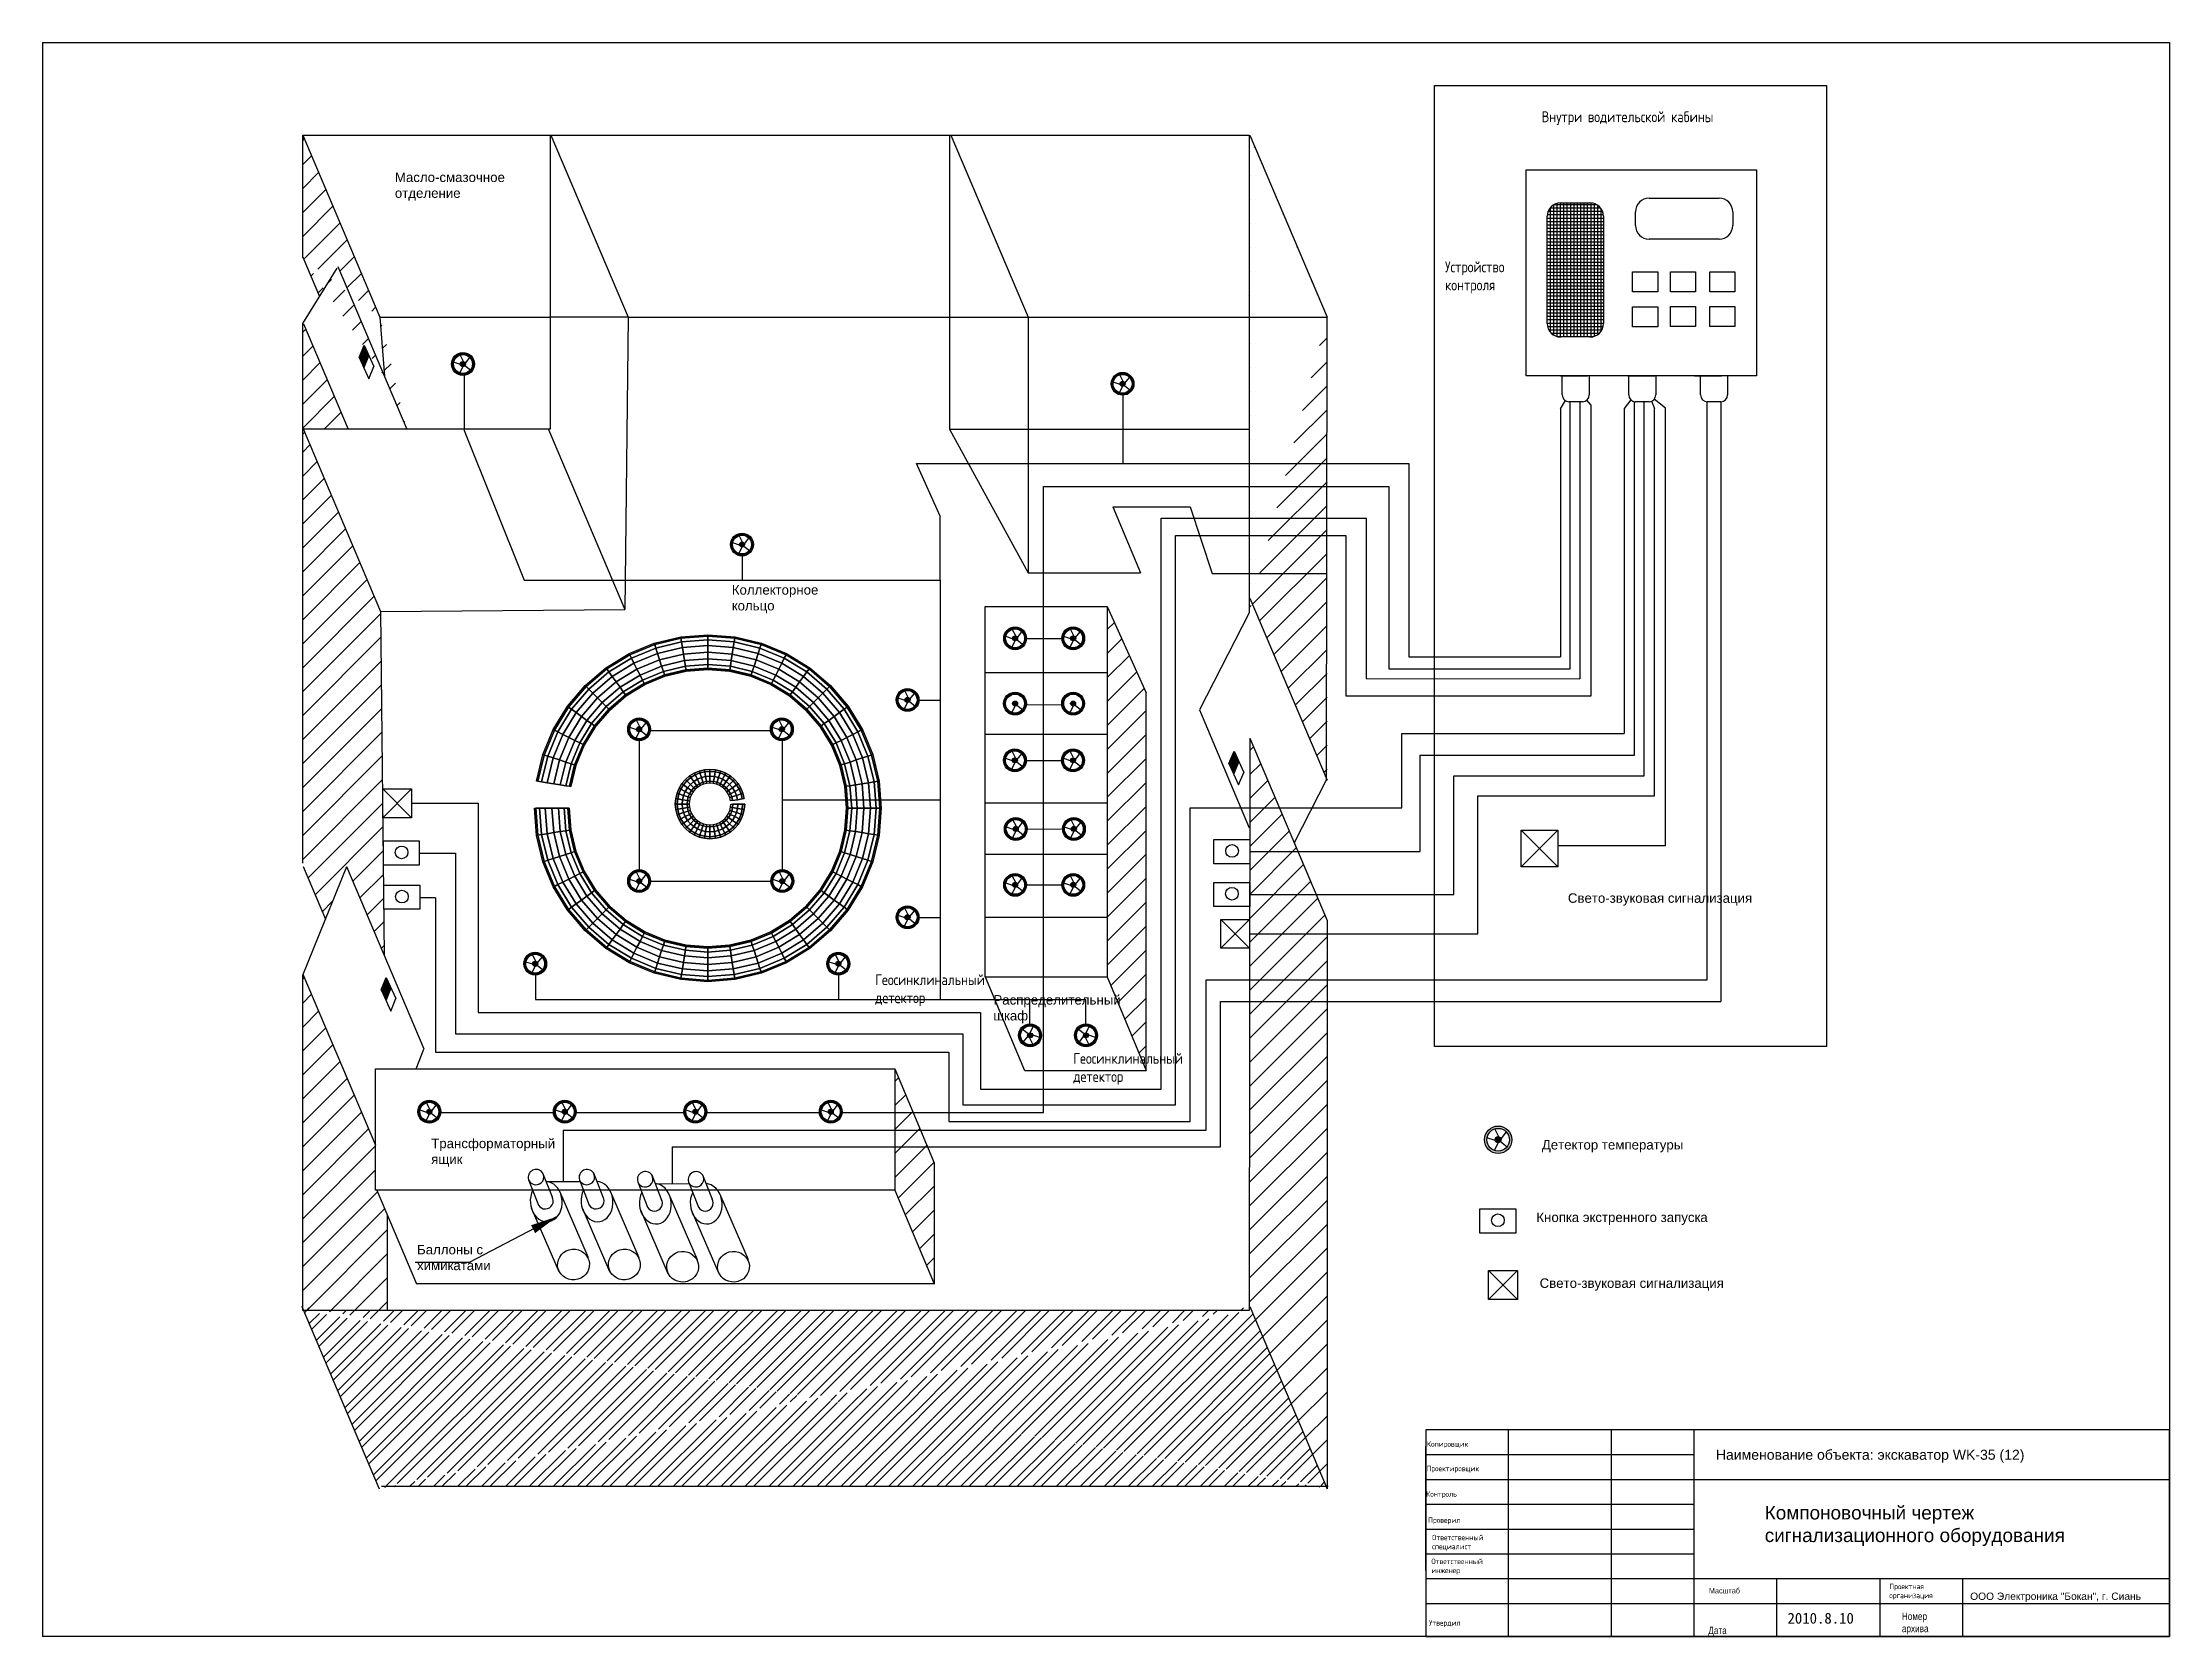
# Model space of a CAD drawing. Extents: x 48388 to 147340, y 33806 to 122092.
# Drawn here: x 62272 to 70120, y 60885 to 66766 of the extents above; entities that cross this region are included whole.
import ezdxf

# ---------------------------------------------------------------- set-up
doc = ezdxf.new("R2010")
doc.units = 0
doc.header["$LTSCALE"] = 1000
doc.header["$MEASUREMENT"] = 0
doc.layers.get('0').update_dxf_attribs({"linetype": 'CONTINUOUS'})
doc.styles.add('_TEL_DIM', font='SIMPLEX', dxfattribs={"width": 0.8, "height": 3.5, "bigfont": 'HZTXT'})
doc.styles.get("Standard").update_dxf_attribs({"font": 'GBENOR', "bigfont": 'GBCBIG'})
doc.dimstyles.get("Standard").update_dxf_attribs({"dimscale": 100, "dimtxt": 3.5, "dimasz": 1, "dimexe": 2.5, "dimexo": 3, "dimgap": 1.5, "dimtad": 1, "dimdec": 0, "dimzin": 0, "dimdsep": 46, "dimtxsty": 'Standard', "dimblk": 'ARCHTICK', "dimcen": 0.09, "dimadec": 0, "dimazin": 0, "dimtfac": 1, "dimtdec": 0, "dimtix": 1, "dimtmove": 2, "dimatfit": 3, "dimfxl": 1, "dimtolj": 1, "dimtzin": 0, "dimarcsym": 0})
pattern_1 = [(45, (48760.43, 54231), (-44.19417, 44.19417), [])]

msp = doc.modelspace()

# ---------------------------------------------------------------- texts
at = {"attachment_point": 1, "style": '_TEL_DIM'}
for s, insert, char_height in [('{\\Fsimplex,hztxt|c204;Внутри водительской кабины}', (67803.4, 66512), 40), ('{\\Fsimplex,hztxt|c204;Устройство\\Pконтроля}', (67446.8, 65958.2), 40), ('{\\Fsimplex,hztxt|c204;Геосинклинальный\\Pдетектор}', (65344.2, 63328.4), 40), ('{\\Fsimplex,hztxt|c204;Геосинклинальный\\Pдетектор}', (66075.2, 63038), 40), ('{\\Fsimplex,hztxt|c204;Копировщик}', (67380, 61605.5), 20), ('{\\Fsimplex,hztxt|c204;Проектировщик}', (67378.5, 61514.9), 20), ('{\\Fsimplex,hztxt|c204;Контроль}', (67377, 61421), 20), ('{\\Fsimplex,hztxt|c204;Проверил}', (67384.5, 61324.4), 20), ('{\\Fsimplex,hztxt|c204;Ответственный\\Pспециалист}', (67399.1, 61260.4), 20), ('{\\Fsimplex,hztxt|c204;Ответственный\\Pинженер}', (67396.5, 61172.4), 20), ('{\\Fsimplex,hztxt|c204;Проектная\\Pорганизация}', (69086, 61079.8), 20), ('{\\Fsimplex,hztxt|c204;Утвердил}', (67387.6, 60945.4), 20)]:
    msp.add_mtext(s, dxfattribs=dict(at, insert=insert, char_height=char_height))
at = {"attachment_point": 1}
for s, insert, char_height, width in [('{\\fArial|b0|i0|c204|p34;\\H0.58333x;Масло-смазочное\\Pотделение}', (63571.8, 66286.3), 60, 327.339), ('{\\fArial|b0|i0|c204|p34;\\H0.58333x;Коллекторное кольцо}', (64815, 64764.1, -22.2), 60, 275.596), ('{\\fArial|b0|i0|c204|p34;\\H0.58333x;Свето-звуковая сигнализация}', (67900, 63627.1), 60, 720), ('{\\fArial|b0|i0|c204|p34;\\H0.58333x;Распределительный\\Pшкаф}', (65780.3, 63251.5), 60, 275.596), ('{\\fArial|b0|i0|c204|p34;\\H0.58333x;Трансформаторный ящик}', (63705.8, 62721.8), 60, 479.25), ('{\\fArial|b0|i0|c204|p34;Детектор температуры}', (67803.8, 62716.9), 35, 720), ('{\\fArial|b0|i0|c204|p34;\\H0.58333x;Кнопка экстренного запуска}', (67783.7, 62449.3), 60, 720), ('{\\fArial|b0|i0|c204|p34;\\H0.58333x;Баллоны с химикатами}', (63653.5, 62330.1), 60, 275.596), ('{\\fArial|b0|i0|c204|p34;\\H0.58333x;Свето-звуковая сигнализация}', (67795.7, 62206.3), 60, 720), ('{\\fArial|b0|i0|c204|p34;\\H0.51191x;Наименование объекта: экскаватор \\fArial|b0|i0|c0|p34;WK-35 (12)}', (68446.1, 61574.2), 72.278, 1243.692), ('{\\fArial|b0|i0|c204|p34;Компоновочный чертеж сигнализационного оборудования}', (68626.4, 61366.9), 50, 1208.71), ('{\\fArial|b0|i0|c204|p34;\\H0.58442x;ООО Электроника "Бокан", г. Сиань}', (69384.4, 61047.2), 46.2, 1147.08), ('{\\fSimHei|b0|i0|c134|p2;2010.8.10}', (68710.4, 60972.6), 40, 290.754)]:
    msp.add_mtext(s, dxfattribs=dict(at, insert=insert, char_height=char_height, width=width))
at = {"attachment_point": 1, "style": '_TEL_DIM'}
for s, insert, char_height, width in [('{\\fArial|b0|i0|c204|p34;Масштаб}', (68420.6, 61064.2), 20, 1070.762), ('{\\fArial|b0|i0|c204|p34;Дата}', (68418.2, 60921), 27, 30.776), ('{\\fArial|b0|i0|c204|p34;Номер архива}', (69132.5, 60973.1), 27, 30.462)]:
    msp.add_mtext(s, dxfattribs=dict(at, insert=insert, char_height=char_height, width=width))

# ---------------------------------------------------------------- hatches: boundary and pattern name
h = msp.add_hatch()
h.set_pattern_fill('ANSI31', color=256, scale=500, style=0)
h.set_pattern_definition(pattern_1)
edge = h.paths.add_edge_path()
edge.add_line((63231.6, 66424.3), (63516.2, 65752.5))
edge.add_line((63231.6, 65971.5), (63231.6, 66424.3))
edge.add_line((63231.6, 65974), (63293.2, 65828.6))
edge.add_line((63231.6, 65729.9), (63358.8, 65933.7))
edge.add_line((63361.6, 65939.3), (63615.7, 65339.4))
edge.add_line((63516.2, 65752.5), (63533, 65534.8))
h = msp.add_hatch()
h.set_pattern_fill('ANSI31', color=256, scale=500, style=0)
h.set_pattern_definition(pattern_1)
edge = h.paths.add_edge_path()
edge.add_line((66726.7, 66424.3), (67011.4, 65752.5))
edge.add_line((66724.1, 66424.3), (66724.1, 64661.3))
edge.add_line((67011.4, 65752.5), (67011.4, 64044.7))
edge.add_line((66726.7, 64716.6), (67011.4, 64044.7))
h = msp.add_hatch()
h.set_pattern_fill('NET', color=256, scale=100, style=0)
h.set_pattern_definition([(0, (48760.428, 54230.999), (0, 12.5), []), (90, (48760.428, 54230.999), (-12.5, 8e-16), [])])
edge = h.paths.add_edge_path()
edge.add_line((67873.4, 66174.9), (67981.6, 66174.9))
edge.add_arc((67981.6, 66124.9), 50, 0, 90, ccw=False)
edge.add_line((68031.6, 66124.9), (68031.6, 65729.6))
edge.add_arc((67981.6, 65729.6), 50, -90, 0, ccw=False)
edge.add_line((67981.6, 65679.6), (67873.4, 65679.6))
edge.add_arc((67873.4, 65729.6), 50, 180, 270, ccw=False)
edge.add_line((67823.4, 65729.6), (67823.4, 66124.9))
edge.add_arc((67873.4, 66124.9), 50, 90, 180, ccw=False)
for points in [[(63458.6, 65649.4), (63440, 65603.6), (63457.8, 65564.5), (63476.3, 65610.3)], [(63832.2, 65579.8, 1), (63813.7, 65579.8, 1)], [(66247.7, 65506.8, 1), (66266.1, 65506.8, 1)], [(64843.5, 64913.9, 1), (64862, 64913.9, 1)], [(65851, 64567.8, 1), (65869.5, 64567.8, 1)], [(66065.5, 64567.8, 1), (66083.9, 64567.8, 1)], [(65454.2, 64340.6, 1), (65472.7, 64340.6, 1)], [(65850.9, 64327.2, 1), (65869.3, 64327.2, 1)], [(66065.3, 64327.2, 1), (66083.8, 64327.2, 1)], [(64482.3, 64232.3, 1), (64463.8, 64232.3, 1)], [(65008.9, 64232.3, 1), (64990.4, 64232.3, 1)], [(65850.3, 64117.6, 1), (65868.8, 64117.6, 1)], [(66064.7, 64117.6, 1), (66083.2, 64117.6, 1)], [(66668.1, 64151.4), (66649.5, 64105.5), (66667.3, 64066.4), (66685.9, 64112.2)], [(65853.5, 63864.5, 1), (65871.9, 63864.5, 1)], [(66067.9, 63864.5, 1), (66086.4, 63864.5, 1)], [(64482.3, 63672.1, 1), (64463.8, 63672.1, 1)], [(65010.5, 63672.1, 1), (64992, 63672.1, 1)], [(65851.1, 63658.3, 1), (65869.6, 63658.3, 1)], [(66065.5, 63658.3, 1), (66084, 63658.3, 1)], [(65454.2, 63538.8, 1), (65472.7, 63538.8, 1)], [(64080.3, 63367.3, 1), (64098.7, 63367.3, 1)], [(65198.8, 63367.3, 1), (65217.3, 63367.3, 1)], [(63540, 63316.9), (63521.4, 63271.1), (63539.2, 63231.9), (63557.8, 63277.8)], [(65924.7, 63103.1, 1), (65906.2, 63103.1, 1)], [(66131.3, 63103.1, 1), (66112.8, 63103.1, 1)], [(63708.2, 62821.2, 1), (63689.8, 62821.2, 1)], [(64208, 62821.2, 1), (64189.6, 62821.2, 1)], [(64689.7, 62821.2, 1), (64671.2, 62821.2, 1)], [(65189.5, 62821.2, 1), (65171, 62821.2, 1)], [(67631.6, 62717.9, 1), (67653.8, 62717.9, 1)]]:
    msp.add_hatch(color=256).paths.add_polyline_path(points)
h = msp.add_hatch(color=256)
h.paths.add_polyline_path([(63865.1, 65579.8, 1), (63780.8, 65579.8, 1)])
h.paths.add_polyline_path([(63857.9, 65579.8, 1), (63788.1, 65579.8, 1)], flags=16)
h = msp.add_hatch(color=256)
h.paths.add_polyline_path([(66299, 65506.8, 1), (66214.8, 65506.8, 1)])
h.paths.add_polyline_path([(66291.8, 65506.8, 1), (66222, 65506.8, 1)], flags=16)
h = msp.add_hatch(color=256)
h.paths.add_polyline_path([(64894.9, 64913.9, 1), (64810.6, 64913.9, 1)])
h.paths.add_polyline_path([(64887.6, 64913.9, 1), (64817.8, 64913.9, 1)], flags=16)
h = msp.add_hatch()
h.set_pattern_fill('ANSI31,_O', color=256, scale=500)
h.set_pattern_definition(pattern_1)
edge = h.paths.add_edge_path()
edge.add_line((66343.8, 62972.9), (66343.8, 64367.1))
edge.add_line((66200.5, 64685.4), (66343.8, 64367.1))
edge.add_line((66200.5, 64685.4), (66200.5, 63318.5))
edge.add_line((66200.1, 63319.4), (66343.8, 62972.9))
h = msp.add_hatch(color=256)
h.paths.add_polyline_path([(65902.4, 64567.8, 1), (65818.1, 64567.8, 1)])
h.paths.add_polyline_path([(65895.2, 64567.8, 1), (65825.4, 64567.8, 1)], flags=16)
h = msp.add_hatch(color=256)
h.paths.add_polyline_path([(66116.8, 64567.8, 1), (66032.6, 64567.8, 1)])
h.paths.add_polyline_path([(66109.6, 64567.8, 1), (66039.8, 64567.8, 1)], flags=16)
h = msp.add_hatch(color=256)
h.paths.add_polyline_path([(65505.6, 64340.6, 1), (65421.3, 64340.6, 1)])
h.paths.add_polyline_path([(65498.3, 64340.6, 1), (65428.6, 64340.6, 1)], flags=16)
h = msp.add_hatch(color=256)
h.paths.add_polyline_path([(65902.2, 64327.2, 1), (65818, 64327.2, 1)])
h.paths.add_polyline_path([(65895, 64327.2, 1), (65825.2, 64327.2, 1)], flags=16)
h = msp.add_hatch(color=256)
h.paths.add_polyline_path([(66116.7, 64327.2, 1), (66032.4, 64327.2, 1)])
h.paths.add_polyline_path([(66109.4, 64327.2, 1), (66039.6, 64327.2, 1)], flags=16)
h = msp.add_hatch(color=256)
h.paths.add_polyline_path([(64515.2, 64232.3, 1), (64430.9, 64232.3, 1)])
h.paths.add_polyline_path([(64508, 64232.3, 1), (64438.2, 64232.3, 1)], flags=16)
h = msp.add_hatch(color=256)
h.paths.add_polyline_path([(65041.8, 64232.3, 1), (64957.5, 64232.3, 1)])
h.paths.add_polyline_path([(65034.5, 64232.3, 1), (64964.7, 64232.3, 1)], flags=16)
h = msp.add_hatch()
h.set_pattern_fill('ANSI31', color=256, scale=500, style=0)
h.set_pattern_definition(pattern_1)
edge = h.paths.add_edge_path()
edge.add_line((66726.7, 64199.1), (66724.1, 62088))
edge.add_line((66726.7, 64199.1), (67011.4, 63527.2))
edge.add_line((67011.4, 63527.2), (67011.4, 61430.4))
edge.add_line((66726.7, 62102.3), (67011.4, 61430.4))
h = msp.add_hatch(color=256)
h.paths.add_polyline_path([(65901.7, 64117.6, 1), (65817.4, 64117.6, 1)])
h.paths.add_polyline_path([(65894.4, 64117.6, 1), (65824.6, 64117.6, 1)], flags=16)
h = msp.add_hatch(color=256)
h.paths.add_polyline_path([(66116.1, 64117.6, 1), (66031.8, 64117.6, 1)])
h.paths.add_polyline_path([(66108.9, 64117.6, 1), (66039.1, 64117.6, 1)], flags=16)
h = msp.add_hatch(color=256)
h.paths.add_polyline_path([(65904.8, 63864.5, 1), (65820.6, 63864.5, 1)])
h.paths.add_polyline_path([(65897.6, 63864.5, 1), (65827.8, 63864.5, 1)], flags=16)
h = msp.add_hatch(color=256)
h.paths.add_polyline_path([(66119.3, 63864.5, 1), (66035, 63864.5, 1)])
h.paths.add_polyline_path([(66112, 63864.5, 1), (66042.2, 63864.5, 1)], flags=16)
h = msp.add_hatch(color=256)
h.paths.add_polyline_path([(64515.2, 63672.1, 1), (64430.9, 63672.1, 1)])
h.paths.add_polyline_path([(64508, 63672.1, 1), (64438.2, 63672.1, 1)], flags=16)
h = msp.add_hatch(color=256)
h.paths.add_polyline_path([(65043.3, 63672.1, 1), (64959.1, 63672.1, 1)])
h.paths.add_polyline_path([(65036.1, 63672.1, 1), (64966.3, 63672.1, 1)], flags=16)
h = msp.add_hatch(color=256)
h.paths.add_polyline_path([(65902.5, 63658.3, 1), (65818.2, 63658.3, 1)])
h.paths.add_polyline_path([(65895.2, 63658.3, 1), (65825.5, 63658.3, 1)], flags=16)
h = msp.add_hatch(color=256)
h.paths.add_polyline_path([(66116.9, 63658.3, 1), (66032.6, 63658.3, 1)])
h.paths.add_polyline_path([(66109.7, 63658.3, 1), (66039.9, 63658.3, 1)], flags=16)
h = msp.add_hatch(color=256)
h.paths.add_polyline_path([(65505.6, 63538.8, 1), (65421.3, 63538.8, 1)])
h.paths.add_polyline_path([(65498.3, 63538.8, 1), (65428.6, 63538.8, 1)], flags=16)
h = msp.add_hatch(color=256)
h.paths.add_polyline_path([(64131.6, 63367.3, 1), (64047.4, 63367.3, 1)])
h.paths.add_polyline_path([(64124.4, 63367.3, 1), (64054.6, 63367.3, 1)], flags=16)
h = msp.add_hatch(color=256)
h.paths.add_polyline_path([(65250.2, 63367.3, 1), (65165.9, 63367.3, 1)])
h.paths.add_polyline_path([(65242.9, 63367.3, 1), (65173.1, 63367.3, 1)], flags=16)
h = msp.add_hatch(color=256)
h.paths.add_polyline_path([(65957.6, 63103.1, 1), (65873.4, 63103.1, 1)])
h.paths.add_polyline_path([(65950.4, 63103.1, 1), (65880.6, 63103.1, 1)], flags=16)
h = msp.add_hatch(color=256)
h.paths.add_polyline_path([(66164.2, 63103.1, 1), (66079.9, 63103.1, 1)])
h.paths.add_polyline_path([(66156.9, 63103.1, 1), (66087.1, 63103.1, 1)], flags=16)
h = msp.add_hatch()
h.set_pattern_fill('ANSI31,_O', color=256, scale=500)
h.set_pattern_definition(pattern_1)
edge = h.paths.add_edge_path()
edge.add_line((65416.8, 62979.2), (65416.8, 62531.8))
edge.add_line((65416.8, 62979.2), (65561.5, 62632.6))
edge.add_line((65561.6, 62633), (65561.6, 62185.6))
edge.add_line((65416.8, 62531.8), (65561.5, 62186.4))
h = msp.add_hatch(color=256)
h.paths.add_polyline_path([(63741.1, 62821.2, 1), (63656.9, 62821.2, 1)])
h.paths.add_polyline_path([(63733.9, 62821.2, 1), (63664.1, 62821.2, 1)], flags=16)
h = msp.add_hatch(color=256)
h.paths.add_polyline_path([(64240.9, 62821.2, 1), (64156.7, 62821.2, 1)])
h.paths.add_polyline_path([(64233.7, 62821.2, 1), (64163.9, 62821.2, 1)], flags=16)
h = msp.add_hatch(color=256)
h.paths.add_polyline_path([(64722.6, 62821.2, 1), (64638.3, 62821.2, 1)])
h.paths.add_polyline_path([(64715.3, 62821.2, 1), (64645.5, 62821.2, 1)], flags=16)
h = msp.add_hatch(color=256)
h.paths.add_polyline_path([(65222.4, 62821.2, 1), (65138.1, 62821.2, 1)])
h.paths.add_polyline_path([(65215.1, 62821.2, 1), (65145.3, 62821.2, 1)], flags=16)
h = msp.add_hatch(color=256)
h.paths.add_polyline_path([(67693.3, 62717.9, 1), (67592.1, 62717.9, 1)])
h.paths.add_polyline_path([(67684.6, 62717.9, 1), (67600.8, 62717.9, 1)], flags=16)
h = msp.add_hatch()
h.set_pattern_fill('金属', color=256, scale=50, style=0)
h.set_pattern_definition([(45, (48760.43, 54231), (-44.19417, 44.19417), []), (45, (48760.43, 54262.25), (-44.19417, 44.19417), [])])
edge = h.paths.add_edge_path()
edge.add_line((63228.7, 62102.3), (63513.4, 61430.4))
edge.add_line((66724.1, 62088), (63231.6, 62088))
edge.add_line((67015.4, 61438), (63522.9, 61438))
edge.add_line((66726.7, 62102.3), (67011.4, 61430.4))

# ---------------------------------------------------------------- linework, layer by layer
for p, q in [((62271.7, 66765.9), (70119.7, 66765.9)), ((62271.7, 66765.9), (62271.7, 60885.3)), ((70119.7, 66765.9), (70119.7, 60885.3)), ((63231.6, 66424.3), (66724.1, 66424.3)), ((63231.6, 65971.5), (63231.6, 66424.3)), ((63231.6, 66424.3), (66724.1, 66424.3)), ((63231.6, 65971.5), (63231.6, 66424.3)), ((63231.6, 66424.3), (63516.2, 65752.5)), ((64144.2, 66424.3), (64144.2, 65339.4)), ((64147.8, 66424.3), (64432.5, 65752.5)), ((65618.2, 66424.3), (65618.2, 65339.1)), ((65623.7, 66424.3), (65908.3, 65752.5)), ((66724.1, 66424.3), (66724.1, 64661.3)), ((66724.1, 66424.3), (66724.1, 64661.3)), ((66726.7, 66424.3), (67011.4, 65752.5)), ((67873.4, 66174.9), (67981.6, 66174.9)), ((68199.4, 66191.4), (68458.2, 66191.4)), ((67823.4, 65729.6), (67823.4, 66124.9)), ((68031.6, 66124.9), (68031.6, 65729.6)), ((68149.4, 66090.8), (68149.4, 66141.4)), ((68508.2, 66141.4), (68508.2, 66090.8)), ((68458.2, 66040.8), (68199.4, 66040.8)), ((63231.6, 65974), (63293.2, 65828.6)), ((63231.6, 65729.9), (63358.8, 65933.7)), ((63361.6, 65939.3), (63615.7, 65339.4)), ((63231.6, 65696.9), (63242.7, 65708.1)), ((63234.1, 65728.4), (63398.9, 65339.4)), ((63516.2, 65752.5), (64144.2, 65752.5)), ((63516.2, 65752.5), (63533, 65534.8)), ((64432.5, 65752.5), (64144.2, 65752.5)), ((64432.5, 65752.5), (64420.4, 64673.7)), ((64432.5, 65752.5), (65618.2, 65752.5)), ((65618.2, 65752.5), (65908.3, 65752.5)), ((65908.3, 65752.5), (66724.1, 65752.5)), ((65908.3, 65752.5), (65908.3, 64810)), ((66724.1, 65752.5), (67011.4, 65752.2)), ((67009.9, 64047.3), (67011.4, 65752.2)), ((63231.6, 65608.5), (63269, 65646)), ((63440, 65603.6), (63458.6, 65649.4)), ((63457.8, 65564.5), (63476.3, 65610.3)), ((63458.6, 65649.4), (63494.2, 65570.9)), ((63825.2, 65588.8), (63812.8, 65613.2)), ((67981.6, 65679.6), (67873.4, 65679.6)), ((63231.6, 65520.2), (63295.3, 65583.9)), ((63439.9, 65603.7), (63475.6, 65525.2)), ((63475.6, 65525.2), (63494.1, 65571)), ((63814, 65577.6), (63788.6, 65586.2)), ((63822.6, 65570.6), (63810.9, 65547.1)), ((63830.2, 65574.1), (63850.3, 65558.1)), ((63831.8, 65582.7), (63848.3, 65603.8)), ((66259.1, 65515.7), (66246.7, 65540.1)), ((67872.3, 65536.7), (67972.1, 65536.7)), ((67879.1, 65465.9), (67879.1, 65536.7)), ((67978.9, 65536.7), (67978.9, 65465.9)), ((68121.4, 65536.7), (68221.2, 65536.7)), ((68124.7, 65465.9), (68124.7, 65536.7)), ((68224.5, 65536.7), (68224.5, 65465.9)), ((68367, 65536.7), (68466.8, 65536.7)), ((68389.5, 65465.9), (68389.5, 65536.7)), ((68489.3, 65536.7), (68489.3, 65465.9)), ((63231.6, 65431.8), (63321.6, 65521.8)), ((63231.6, 65343.4), (63347.9, 65459.8)), ((66247.9, 65504.6), (66222.6, 65513.1)), ((66256.6, 65497.5), (66244.9, 65474)), ((66264.1, 65501), (66284.2, 65485)), ((66265.7, 65509.6), (66282.3, 65530.7)), ((63310.9, 65339.4), (63372.7, 65401.3)), ((67953.9, 65440.9), (67904.1, 65440.9)), ((68199.5, 65440.9), (68149.7, 65440.9)), ((68414.3, 63307.9), (68414.5, 65440.9)), ((68464.3, 65440.9), (68414.5, 65440.9)), ((68464.3, 65440.9), (68464.3, 63228.1)), ((64144.2, 65339.4), (63231.6, 65339.4)), ((63231.6, 65320.7), (63239, 65328.2)), ((63234.7, 65338.5), (63519.3, 64666.6)), ((64138.7, 65338.5), (64420.4, 64673.7)), ((65618.2, 65339.1), (65908.3, 64810)), ((65618.2, 65339.1), (66724.1, 65339.1)), ((63231.6, 65255), (63258.6, 65282)), ((63231.6, 65255), (63258.6, 65282)), ((63231.6, 65166.6), (63284.9, 65219.9)), ((63231.6, 65166.6), (63284.9, 65219.9)), ((63231.6, 65078.2), (63311.2, 65157.9)), ((63231.6, 65078.2), (63311.2, 65157.9)), ((63231.6, 64989.8), (63337.5, 65095.8)), ((63231.6, 64989.8), (63337.5, 65095.8)), ((63231.6, 64901.4), (63363.8, 65033.7)), ((63231.6, 64901.4), (63363.8, 65033.7)), ((66220.5, 65052.5), (66506.8, 65052.5)), ((66220.5, 65052.5), (66323.2, 64810)), ((66506.8, 65052.5), (66587.9, 64806.8)), ((63231.6, 64813.1), (63390.1, 64971.6)), ((63231.6, 64813.1), (63390.1, 64971.6)), ((63231.6, 64724.7), (63416.4, 64909.5)), ((63231.6, 64724.7), (63416.4, 64909.5)), ((64843.8, 64911.7), (64818.4, 64920.3)), ((64852.4, 64904.7), (64840.7, 64881.2)), ((64854.9, 64922.9), (64842.5, 64947.3)), ((64860, 64908.2), (64880, 64892.2)), ((64861.5, 64916.8), (64878.1, 64937.9)), ((66452.5, 64899.3), (66452.5, 64947.7)), ((63231.6, 64636.3), (63442.7, 64847.4)), ((63231.6, 64636.3), (63442.7, 64847.4)), ((63231.6, 64547.9), (63469, 64785.4)), ((63231.6, 64547.9), (63469, 64785.4)), ((65908.3, 64810), (66323.2, 64810)), ((66587.9, 64806.8), (66724.1, 64806.8)), ((66724.1, 64806.8), (67010.5, 64806.6)), ((63231.6, 64459.5), (63495.3, 64723.3)), ((63231.6, 64459.5), (63495.3, 64723.3)), ((63519.3, 64666.6), (64420.4, 64673.7)), ((65749.8, 64685.4), (66200.5, 64685.4)), ((65749.8, 63319.4), (65749.8, 64685.4)), ((66200.5, 64685.4), (66343.8, 64367.1)), ((66200.5, 64685.4), (66200.5, 63318.5)), ((66726.7, 64716.6), (67011.4, 64044.7)), ((63231.6, 64371.1), (63519.4, 64658.9)), ((63519.3, 64666.6), (63532.7, 63397.7)), ((65862.5, 64576.8), (65850.1, 64601.2)), ((65869.1, 64570.7), (65885.6, 64591.8)), ((66076.9, 64576.8), (66064.5, 64601.2)), ((66083.5, 64570.7), (66100.1, 64591.8)), ((66724.1, 64661.3), (66540.5, 64303.5)), ((63231.6, 64282.7), (63520.3, 64571.5)), ((65851.3, 64565.6), (65826, 64574.2)), ((65859.9, 64558.6), (65848.3, 64535.1)), ((65867.5, 64562.1), (65887.6, 64546.1)), ((66065.7, 64565.6), (66040.4, 64574.2)), ((66074.4, 64558.6), (66062.7, 64535.1)), ((66081.9, 64562.1), (66102, 64546.1)), ((63231.6, 64194.3), (63521.3, 64484)), ((65749.8, 64442.3), (66200.5, 64442.3)), ((63231.6, 64105.9), (63522.2, 64396.6)), ((65465.7, 64349.6), (65453.2, 64374)), ((65472.2, 64343.5), (65488.8, 64364.6)), ((66343.8, 62972.9), (66343.8, 64367.1)), ((63231.6, 64017.6), (63523.1, 64309.1)), ((65454.5, 64338.4), (65429.1, 64347)), ((65463.1, 64331.4), (65451.4, 64307.9)), ((65470.7, 64334.9), (65490.8, 64318.9)), ((65859.8, 64317.9), (65848.1, 64294.4)), ((65867.3, 64321.4), (65887.4, 64305.4)), ((66074.2, 64317.9), (66062.5, 64294.4)), ((66081.8, 64321.4), (66101.9, 64305.4)), ((66540.5, 64303.5), (66724.1, 63869)), ((63231.6, 63929.2), (63524, 64221.6)), ((64464.1, 64230.1), (64438.7, 64238.6)), ((64472.7, 64223.1), (64461, 64199.5)), ((64475.3, 64241.3), (64462.8, 64265.7)), ((64480.3, 64226.5), (64500.4, 64210.6)), ((64481.8, 64235.1), (64498.4, 64256.3)), ((64990.7, 64230.1), (64965.3, 64238.6)), ((64999.3, 64223.1), (64987.6, 64199.5)), ((65001.8, 64241.3), (64989.4, 64265.7)), ((65006.9, 64226.5), (65026.9, 64210.6)), ((65008.4, 64235.1), (65025, 64256.3)), ((65749.8, 64213.9), (66200.5, 64213.9)), ((66726.7, 64199.1), (66724.1, 62088)), ((66726.7, 64199.1), (67011.4, 63527.2)), ((63231.6, 63840.8), (63524.9, 64134.2)), ((65850.6, 64115.4), (65825.2, 64123.9)), ((65861.7, 64126.5), (65849.3, 64150.9)), ((65868.3, 64120.4), (65884.9, 64141.6)), ((66065, 64115.4), (66039.7, 64123.9)), ((66076.2, 64126.5), (66063.8, 64150.9)), ((66082.8, 64120.4), (66099.3, 64141.6)), ((66649.5, 64105.5), (66668.1, 64151.4)), ((66668.1, 64151.4), (66703.7, 64072.8)), ((63231.6, 63752.4), (63525.9, 64046.7)), ((65859.2, 64108.3), (65847.5, 64084.8)), ((65866.8, 64111.8), (65886.9, 64095.8)), ((66073.6, 64108.3), (66062, 64084.8)), ((66081.2, 64111.8), (66101.3, 64095.9)), ((66649.5, 64105.7), (66685.1, 64027.1)), ((66667.3, 64066.4), (66685.9, 64112.2)), ((66685.1, 64027.1), (66703.7, 64073)), ((67009.9, 64047.3), (66890, 63813.7)), ((63633.5, 64012.6), (63526.8, 63905.9)), ((63526.8, 64012.6), (63633.5, 63905.9)), ((63250.8, 63683.2), (63526.8, 63959.2)), ((65749.8, 63961), (66200.5, 63961)), ((65864.9, 63873.5), (65852.5, 63897.9)), ((65871.5, 63867.3), (65888.1, 63888.5)), ((66079.3, 63873.5), (66066.9, 63897.9)), ((66085.9, 63867.3), (66102.5, 63888.5)), ((63277.1, 63621.2), (63527.7, 63871.8)), ((65853.7, 63862.3), (65828.4, 63870.8)), ((65862.4, 63855.3), (65850.7, 63831.7)), ((65869.9, 63858.7), (65890, 63842.8)), ((66068.2, 63862.3), (66042.8, 63870.8)), ((66076.8, 63855.3), (66065.1, 63831.7)), ((66084.4, 63858.8), (66104.4, 63842.8)), ((67862.7, 63860.1), (67727.5, 63725)), ((67727.5, 63860.1), (67862.7, 63725)), ((63231.6, 63325), (63394.2, 63726.6)), ((63416.5, 63672.1), (63528.6, 63784.3)), ((65749.8, 63771.6), (66200.5, 63771.6)), ((63232.8, 63725.7), (63315.2, 63531.4)), ((63393.7, 63725.7), (63678.4, 63053.9)), ((63442.8, 63610), (63529.6, 63696.8)), ((64464.1, 63669.9), (64438.7, 63678.4)), ((64472.7, 63662.9), (64461, 63639.3)), ((64475.3, 63681.1), (64462.8, 63705.5)), ((64480.3, 63666.3), (64500.4, 63650.4)), ((64481.8, 63674.9), (64498.4, 63696.1)), ((64992.3, 63669.9), (64966.9, 63678.4)), ((65000.9, 63662.9), (64989.2, 63639.3)), ((65003.4, 63681.1), (64991, 63705.5)), ((65008.4, 63666.3), (65028.5, 63650.4)), ((65010, 63674.9), (65026.6, 63696.1)), ((65851.4, 63656), (65826, 63664.6)), ((65860, 63649), (65848.3, 63625.5)), ((65862.6, 63667.2), (65850.1, 63691.6)), ((65867.6, 63652.5), (65887.7, 63636.5)), ((65869.1, 63661.1), (65885.7, 63682.2)), ((66065.8, 63656.1), (66040.5, 63664.6)), ((66074.4, 63649), (66062.8, 63625.5)), ((66077, 63667.2), (66064.6, 63691.6)), ((66082, 63652.5), (66102.1, 63636.5)), ((66083.6, 63661.1), (66100.1, 63682.2)), ((63303.4, 63559.1), (63342, 63597.7)), ((63469.1, 63548), (63530.5, 63609.4)), ((65465.7, 63547.8), (65453.2, 63572.2)), ((63495.4, 63485.9), (63531.4, 63521.9)), ((65454.5, 63536.6), (65429.1, 63545.2)), ((65463.1, 63529.6), (65451.4, 63506.1)), ((65470.7, 63533.1), (65490.8, 63517.1)), ((65472.2, 63541.6), (65488.8, 63562.8)), ((65749.8, 63538.8), (66200.5, 63538.8)), ((66618.9, 63530.7), (66725.6, 63424.1)), ((66725.6, 63530.7), (66618.9, 63424.1)), ((67011.4, 63527.2), (67011.4, 61430.4)), ((63521.7, 63423.8), (63532.3, 63434.4)), ((64080.5, 63365.1), (64055.2, 63373.6)), ((64089.2, 63358.1), (64077.5, 63334.5)), ((64091.7, 63376.3), (64079.3, 63400.7)), ((64096.7, 63361.5), (64116.8, 63345.6)), ((64098.3, 63370.1), (64114.9, 63391.3)), ((65199.1, 63365.1), (65173.7, 63373.6)), ((65207.7, 63358.1), (65196, 63334.5)), ((65210.2, 63376.3), (65197.8, 63400.7)), ((65215.3, 63361.5), (65235.3, 63345.6)), ((65216.8, 63370.1), (65233.4, 63391.3)), ((63231.6, 62088), (63231.6, 63325)), ((63231.6, 63310.5), (63237.9, 63316.7)), ((63232.7, 63328.8), (63500.2, 62697.6)), ((63521.4, 63271.1), (63540, 63316.9)), ((63521.4, 63271.2), (63557, 63192.6)), ((63539.2, 63231.9), (63557.8, 63277.8)), ((63540, 63316.9), (63575.6, 63238.4)), ((65749.8, 63319.4), (65894.5, 62972.8)), ((65749.8, 63319.4), (66200.5, 63319.4)), ((66200.1, 63319.4), (66343.8, 62972.9)), ((66565, 62753.7), (66565, 63307.9)), ((66565, 63307.9), (68414.3, 63307.9)), ((63231.6, 63222.1), (63264.2, 63254.7)), ((63231.6, 63133.7), (63290.5, 63192.6)), ((63557, 63192.6), (63575.6, 63238.5)), ((66618.7, 62692.2), (66618.7, 63228.1)), ((66618.7, 63228.1), (68464.3, 63228.1)), ((63231.6, 63045.3), (63316.8, 63130.5)), ((65908.3, 63108.9), (65888.2, 63124.9)), ((65906.7, 63100.3), (65890.1, 63079.1)), ((65915.8, 63112.4), (65927.5, 63135.9)), ((65924.4, 63105.3), (65949.8, 63096.8)), ((66114.8, 63108.9), (66094.7, 63124.9)), ((66113.2, 63100.3), (66096.7, 63079.1)), ((66122.4, 63112.4), (66134, 63135.9)), ((66131, 63105.3), (66156.3, 63096.8)), ((63231.6, 62956.9), (63343.1, 63068.4)), ((63650, 62979.2), (63679, 63052.4)), ((65913.3, 63094.2), (65925.7, 63069.8)), ((66119.8, 63094.2), (66132.2, 63069.8)), ((63231.6, 62868.5), (63369.4, 63006.3)), ((63231.6, 62780.1), (63395.7, 62944.2)), ((63500.2, 62531.8), (63500.2, 62979.2)), ((63500.2, 62979.2), (65416.8, 62979.2)), ((65416.8, 62979.2), (65416.8, 62531.8)), ((65416.8, 62979.2), (65561.5, 62632.6)), ((65896.8, 62972.9), (66343.8, 62972.9)), ((63231.6, 62691.7), (63422, 62882.2)), ((63231.6, 62603.3), (63448.3, 62820.1)), ((63690, 62819), (63664.7, 62827.5)), ((63698.7, 62811.9), (63687, 62788.4)), ((63701.2, 62830.1), (63688.8, 62854.5)), ((63706.2, 62815.4), (63726.3, 62799.4)), ((63707.8, 62824), (63724.3, 62845.2)), ((64189.8, 62819), (64164.5, 62827.5)), ((64198.4, 62811.9), (64186.8, 62788.4)), ((64201, 62830.1), (64188.6, 62854.5)), ((64206, 62815.4), (64226.1, 62799.4)), ((64207.6, 62824), (64224.1, 62845.2)), ((64671.5, 62819), (64646.1, 62827.5)), ((64680.1, 62811.9), (64668.4, 62788.4)), ((64682.7, 62830.1), (64670.2, 62854.5)), ((64671.7, 62818.1), (64689.2, 62818.1)), ((64687.7, 62815.4), (64707.8, 62799.4)), ((64689.2, 62824), (64705.8, 62845.2)), ((65171.3, 62819), (65145.9, 62827.5)), ((65179.9, 62811.9), (65168.2, 62788.4)), ((65182.4, 62830.1), (65170, 62854.5)), ((65171.5, 62818.1), (65189, 62818.1)), ((65187.5, 62815.4), (65207.5, 62799.4)), ((65189, 62824), (65205.6, 62845.2)), ((63231.6, 62515), (63474.6, 62758)), ((64192.4, 62753.7), (66565, 62753.7)), ((64192.4, 62753.7), (64192.4, 62563.8)), ((67631.9, 62715.3), (67601.5, 62725.5)), ((67642.3, 62706.9), (67628.3, 62678.6)), ((67645.3, 62728.7), (67630.4, 62758)), ((67651.4, 62711), (67675.5, 62691.9)), ((67653.3, 62721.3), (67673.1, 62746.7)), ((63231.6, 62426.6), (63500.2, 62695.2)), ((64595.1, 62692.2), (66618.7, 62692.2)), ((64595.1, 62692.2), (64595.1, 62555.8)), ((65561.6, 62633), (65561.6, 62185.6)), ((63231.6, 62338.2), (63500.2, 62606.8)), ((64065.2, 62570), (64101.6, 62477.1)), ((64116.9, 62596.3), (64151.8, 62507.2)), ((64129.6, 62563.9), (64255.3, 62563.6)), ((64252.8, 62570), (64289.2, 62477.1)), ((64304.5, 62596.3), (64339.4, 62507.2)), ((64467.9, 62562), (64504.3, 62469.1)), ((64519.6, 62588.3), (64554.5, 62499.2)), ((64532.3, 62555.9), (64658, 62555.6)), ((64655.5, 62562), (64691.9, 62469.1)), ((64707.2, 62588.3), (64742.1, 62499.2)), ((63231.6, 62249.8), (63507.5, 62525.7)), ((65416.8, 62531.8), (63500.2, 62531.8)), ((63503.6, 62534.8), (63651.3, 62185.8)), ((64184, 62516.9), (64285, 62284)), ((64371.6, 62516.9), (64472.5, 62284)), ((64586.7, 62508.9), (64687.7, 62276)), ((64774.3, 62508.9), (64875.3, 62276)), ((65416.8, 62531.8), (65561.5, 62186.4)), ((63231.6, 62161.4), (63533.8, 62463.6)), ((63543.4, 62440.9), (63543.4, 62088)), ((64075.1, 62466.6), (64176.5, 62232.1)), ((64262.6, 62466.6), (64364, 62232.1)), ((64477.8, 62458.7), (64579.2, 62224.1)), ((64665.3, 62458.7), (64766.8, 62224.1)), ((63246.5, 62088), (63543.4, 62384.9)), ((63334.9, 62088), (63543.4, 62296.5)), ((67606.9, 62235), (67713.6, 62128.4)), ((67713.6, 62235), (67606.9, 62128.4)), ((63423.3, 62088), (63543.4, 62208.1)), ((65563.4, 62185.8), (63651.3, 62185.8)), ((63228.7, 62102.3), (63513.4, 61430.4)), ((66724.1, 62088), (63231.6, 62088)), ((63511.7, 62088), (63543.4, 62119.7)), ((66726.7, 62102.3), (67011.4, 61430.4)), ((67375.5, 61647.6), (67375.5, 60885.3)), ((70119.7, 61647.6), (67375.5, 61647.6)), ((67680.4, 60885.3), (67680.4, 61647.6)), ((68061.5, 60885.3), (68061.5, 61647.6)), ((68366.5, 60885.3), (68366.5, 61647.6)), ((70119.7, 60885.3), (70119.7, 61647.6)), ((67375.5, 61495.2), (67375.5, 61586.6)), ((67375.5, 61556.1), (68366.5, 61556.1)), ((67375.5, 61403.7), (67375.5, 61495.2)), ((67375.5, 61464.7), (70119.7, 61464.7)), ((67015.4, 61438), (63522.9, 61438)), ((67375.5, 61312.2), (67375.5, 61403.7)), ((67375.5, 61373.2), (68366.5, 61373.2)), ((67375.5, 61220.7), (67375.5, 61312.2)), ((67375.5, 61281.7), (68366.5, 61281.7)), ((67375.5, 61129.2), (67375.5, 61220.7)), ((67375.5, 61190.2), (68366.5, 61190.2)), ((67375.5, 61098.8), (70119.7, 61098.8)), ((68671.4, 60885.3), (68671.4, 61098.8)), ((69052.5, 60885.3), (69052.5, 61098.8)), ((69357.4, 60885.3), (69357.4, 61098.8)), ((67375.5, 61007.3), (70119.7, 61007.3)), ((70119.7, 60885.3), (62271.7, 60885.3)), ((67375.5, 60885.3), (70119.7, 60885.3)), ((68366.5, 60885.3), (68061.5, 60885.3)), ((68671.4, 60885.3), (68366.5, 60885.3)), ((69052.5, 60885.3), (68671.4, 60885.3)), ((69357.4, 60885.3), (69052.5, 60885.3)), ((70119.7, 60885.3), (69357.4, 60885.3))]:
    msp.add_line(p, q)
at = {"color": 1}
for p, q in [((63827.4, 65545.2), (63827.4, 65335)), ((66257.6, 65464.6), (66257.6, 65212.6)), ((67872.6, 65415), (67891, 65444.7)), ((67872.6, 65415), (67872.6, 64499.9)), ((67908.7, 65412.8), (67908.7, 65440.9)), ((67908.7, 64454.9), (67908.7, 65412.8)), ((63827.4, 65335), (64048.6, 64781.9)), ((65496.7, 65212.6), (67313.6, 65212.6)), ((65583.6, 65018.4), (65496.7, 65212.6)), ((67313.6, 65212.6), (67313.6, 64499.9)), ((65965.7, 65127.7), (67239.9, 65127.7)), ((65965.7, 62992.9), (65965.7, 65127.7)), ((67239.9, 65127.7), (67239.9, 64454.9)), ((65583.6, 64781.9), (65583.6, 65018.4)), ((64853.4, 64871.8), (64853.4, 64781.9)), ((64048.6, 64781.9), (65583.6, 64781.9)), ((65583.6, 64781.9), (65583.6, 63235.2)), ((65902.4, 64567.4), (66032.6, 64567.4)), ((67239.9, 64454.9), (67908.7, 64454.9)), ((67313.6, 64499.9), (67872.6, 64499.9)), ((65505.6, 64340.2), (65583.6, 64340.2)), ((65902.5, 64323.1), (66032.5, 64323)), ((64514.9, 64227.8), (64934.9, 64227.8)), ((64934.9, 64227.8), (64960.4, 64227.8)), ((64472.8, 64190.2), (64473, 63714.2)), ((65000.6, 64190.2), (65000.6, 63711.7)), ((65902.5, 64117.1), (66032.5, 64117)), ((65000.6, 63971.5), (65583.6, 63971.5)), ((65900.6, 63864), (66030.7, 63864.7)), ((64959.1, 63670.1), (64511.8, 63670.1)), ((65902.5, 63657.8), (66032.5, 63657.8)), ((65505.6, 63538.4), (65583.6, 63538.4)), ((64090.2, 63325.2), (64090.2, 63235.2)), ((65208.7, 63325.2), (65208.7, 63235.2)), ((64090.2, 63235.2), (66121.3, 63235.2)), ((65914.8, 63145.3), (65914.8, 63235.2)), ((66121.3, 63145.3), (66121.3, 63235.2)), ((65965.7, 62818.1), (65965.7, 62993.8)), ((63734.7, 62818.1), (64164, 62818.1)), ((64190.1, 62818.1), (64207.5, 62818.1)), ((64233.6, 62818.1), (64645.7, 62818.1)), ((64715.2, 62818.1), (65145.5, 62818.1)), ((65215, 62818.1), (65965.7, 62818.1))]:
    msp.add_line(p, q, dxfattribs=at)
at = {"color": 5}
for p, q in [((67944.6, 65440.9), (67944.6, 64418.3)), ((68208.4, 65442.6), (68220.2, 65415.3)), ((68259.6, 65417.1), (68218.9, 65450.2)), ((68220.2, 63986.4), (68220.2, 65415.3)), ((68259.6, 63802), (68259.6, 65417.1)), ((66398.9, 64902), (66398.9, 65011.3)), ((66398.9, 65011.3), (67155.2, 65011.3)), ((67155.2, 65011.3), (67155.2, 64419.2)), ((66398.9, 62904.5), (66398.9, 64902)), ((67155.2, 64419.2), (67944.6, 64418.5)), ((67567.6, 63477.4), (67567.6, 63986.4)), ((67567.6, 63986.4), (68220.2, 63986.4)), ((63633.5, 63959.2), (63878.6, 63959.2)), ((63878.6, 63959.2), (63878.6, 63187.9)), ((68259.6, 63802), (67866.3, 63802)), ((66725.6, 63477.4), (67567.6, 63477.4)), ((63878.6, 63187.9), (65732.4, 63187.9)), ((65732.4, 63187.9), (65732.4, 62904.5)), ((65732.4, 62904.5), (66398.9, 62904.5))]:
    msp.add_line(p, q, dxfattribs=at)
at = {"color": 2}
for p, q in [((67986.5, 65428.3), (67970.3, 65447)), ((67986.5, 64355.6), (67986.5, 65428.3)), ((68132, 65448.2), (68107.4, 65415.3)), ((68107.4, 65415.3), (68107.4, 64216.6)), ((68145.4, 64136.8), (68145.4, 65441.3)), ((68182.1, 64060.7), (68182.1, 65440.9)), ((66452.5, 64947.7), (67080.1, 64947.7)), ((67080.1, 64947.7), (67080.1, 64355.6)), ((66452.5, 62846.5), (66452.5, 64899.3)), ((67080.1, 64355.6), (67986.5, 64355.6)), ((67287.2, 63942.2), (67287.2, 64216.6)), ((67287.2, 64216.6), (68107.4, 64216.6)), ((67354.8, 63780.9), (67354.8, 64136.8)), ((67354.8, 64136.8), (68145.4, 64136.8)), ((67479.2, 63622.9), (67479.2, 64060.7)), ((67479.2, 64060.7), (68182.1, 64060.7)), ((66506.2, 62785), (66506.2, 63942.2)), ((66506.2, 63942.2), (67287.2, 63942.2)), ((63661.8, 63775.6), (63795.2, 63775.6)), ((63795.2, 63775.6), (63795.2, 63108.8)), ((66726.3, 63780.9), (67354.8, 63780.9)), ((63721.7, 63610.8), (63663.5, 63610.8)), ((63721.7, 63610.8), (63721.7, 63040.5)), ((66726, 63622.9), (67479.2, 63622.9)), ((63795.2, 63108.8), (63985.1, 63108.8)), ((63985.1, 63108.8), (65667, 63108.8)), ((65667, 63108.8), (65667, 62846.5)), ((63721.7, 63040.5), (65615.2, 63040.5)), ((65615.2, 63040.5), (65615.2, 62785)), ((65615.2, 62785), (66506.2, 62785)), ((65667, 62846.5), (66442.1, 62846.5)), ((66442.1, 62846.5), (66452.5, 62846.5))]:
    msp.add_line(p, q, dxfattribs=at)
for points in [[(67407.8, 66607.3), (68854.8, 66607.3), (68854.8, 63062.4), (67407.8, 63062.4)], [(67746.2, 66296.1), (68596.4, 66296.1), (68596.4, 65536.7), (67746.2, 65536.7)], [(68138.4, 65920.4), (68231.5, 65920.4), (68231.5, 65846.5), (68138.4, 65846.5)], [(68278.1, 65920.4), (68371.2, 65920.4), (68371.2, 65846.5), (68278.1, 65846.5)], [(68423.3, 65920.4), (68516.4, 65920.4), (68516.4, 65846.5), (68423.3, 65846.5)], [(68138.4, 65790.4), (68231.5, 65790.4), (68231.5, 65716.5), (68138.4, 65716.5)], [(68278.1, 65791.8), (68371.2, 65791.8), (68371.2, 65717.9), (68278.1, 65717.9)], [(68423.3, 65791.8), (68516.4, 65791.8), (68516.4, 65717.9), (68423.3, 65717.9)], [(63526.8, 64012.6), (63633.5, 64012.6), (63633.5, 63905.9), (63526.8, 63905.9)], [(63661.8, 63820.1), (63661.8, 63731.1), (63529.2, 63731.1), (63529.2, 63820.1)], [(66726.3, 63825.4), (66726.3, 63736.4), (66593.7, 63736.4), (66593.7, 63825.4)], [(67727.5, 63860.1), (67862.7, 63860.1), (67862.7, 63725), (67727.5, 63725)], [(63663.5, 63657.3), (63663.5, 63568.3), (63530.9, 63568.3), (63530.9, 63657.3)], [(66726, 63667.4), (66726, 63578.4), (66593.4, 63578.4), (66593.4, 63667.4)], [(66618.9, 63530.7), (66725.6, 63530.7), (66725.6, 63424.1), (66618.9, 63424.1)], [(67707.6, 62462.8), (67707.6, 62373.8), (67575, 62373.8), (67575, 62462.8)], [(67606.9, 62235), (67713.6, 62235), (67713.6, 62128.4), (67606.9, 62128.4)]]:
    msp.add_lwpolyline(points, close=True)
msp.add_lwpolyline([(63231.6, 63738.5), (63231.6, 65729.9)])
for points in [[(65107.4, 64647.9, 0, 0, 0), (64848.6, 64647.9, 0, 0, 0), (64750, 64578.2, 13.3, 0, 0), (64709.1, 64549.3, 0, 0, 0)], [(68293.1, 63536.9, 0, 0, 0), (67909.1, 63536.9, 0, 0, 0), (67821, 63682.2, 13.3, 0, 0), (67795.1, 63725, 0, 0, 0)], [(65558.9, 63269.4, 0, 0, 0), (65346, 63269.4, 0, 0, 0), (65258.2, 63344.9, 13.3, 0, 0), (65220.2, 63377.4, 0, 0, 0)], [(66331.9, 62977.1, 0, 0, 0), (66073, 62977.1, 0, 0, 0), (65985.2, 63052.5, 13.3, 0, 0), (65947.2, 63085.1, 0, 0, 0)]]:
    msp.add_lwpolyline(points, format="xyseb")
for centre, radius in [((63823, 65579.8), 42.1), ((63823, 65579.8), 42.1), ((63823, 65579.8), 34.9), ((63823, 65579.8), 9.23), ((66256.9, 65506.8), 42.1), ((66256.9, 65506.8), 42.1), ((66256.9, 65506.8), 34.9), ((66256.9, 65506.8), 9.23), ((64852.7, 64913.9), 42.1), ((64852.7, 64913.9), 42.1), ((64852.7, 64913.9), 34.9), ((64852.7, 64913.9), 9.23), ((65860.3, 64567.8), 42.1), ((65860.3, 64567.8), 42.1), ((65860.3, 64567.8), 34.9), ((66074.7, 64567.8), 42.1), ((66074.7, 64567.8), 42.1), ((66074.7, 64567.8), 34.9), ((65860.3, 64567.8), 9.23), ((66074.7, 64567.8), 9.23), ((65463.5, 64340.6), 42.1), ((65463.5, 64340.6), 42.1), ((65463.5, 64340.6), 34.9), ((65860.1, 64327.2), 42.1), ((65860.1, 64327.2), 42.1), ((65860.1, 64327.2), 34.9), ((66074.5, 64327.2), 42.1), ((66074.5, 64327.2), 42.1), ((66074.5, 64327.2), 34.9), ((65463.5, 64340.6), 9.23), ((65860.1, 64327.2), 9.23), ((66074.5, 64327.2), 9.23), ((64473.1, 64232.3), 42.1), ((64473.1, 64232.3), 42.1), ((64473.1, 64232.3), 34.9), ((64473.1, 64232.3), 9.23), ((64999.6, 64232.3), 42.1), ((64999.6, 64232.3), 42.1), ((64999.6, 64232.3), 34.9), ((64999.6, 64232.3), 9.23), ((65859.5, 64117.6), 42.1), ((65859.5, 64117.6), 42.1), ((65859.5, 64117.6), 34.9), ((65859.5, 64117.6), 9.23), ((66074, 64117.6), 42.1), ((66074, 64117.6), 42.1), ((66074, 64117.6), 34.9), ((66074, 64117.6), 9.23), ((65862.7, 63864.5), 42.1), ((65862.7, 63864.5), 42.1), ((65862.7, 63864.5), 34.9), ((66077.1, 63864.5), 42.1), ((66077.1, 63864.5), 42.1), ((66077.1, 63864.5), 34.9), ((65862.7, 63864.5), 9.23), ((66077.1, 63864.5), 9.23), ((66660.7, 63783.3), 23.4), ((63596.3, 63778), 23.4), ((64473.1, 63672.1), 42.1), ((64473.1, 63672.1), 42.1), ((64473.1, 63672.1), 34.9), ((64473.1, 63672.1), 9.23), ((65001.2, 63672.1), 42.1), ((65001.2, 63672.1), 42.1), ((65001.2, 63672.1), 34.9), ((65001.2, 63672.1), 9.23), ((65860.3, 63658.3), 42.1), ((65860.3, 63658.3), 42.1), ((65860.3, 63658.3), 34.9), ((65860.3, 63658.3), 9.23), ((66074.8, 63658.3), 42.1), ((66074.8, 63658.3), 42.1), ((66074.8, 63658.3), 34.9), ((66074.8, 63658.3), 9.23), ((66660.5, 63625.3), 23.4), ((63598, 63615.1), 23.4), ((65463.5, 63538.8), 42.1), ((65463.5, 63538.8), 42.1), ((65463.5, 63538.8), 34.9), ((65463.5, 63538.8), 9.23), ((64089.5, 63367.3), 42.1), ((64089.5, 63367.3), 42.1), ((64089.5, 63367.3), 34.9), ((64089.5, 63367.3), 9.23), ((65208, 63367.3), 42.1), ((65208, 63367.3), 42.1), ((65208, 63367.3), 34.9), ((65208, 63367.3), 9.23), ((65915.5, 63103.1), 42.1), ((65915.5, 63103.1), 42.1), ((65915.5, 63103.1), 34.9), ((65915.5, 63103.1), 9.23), ((66122, 63103.1), 42.1), ((66122, 63103.1), 42.1), ((66122, 63103.1), 34.9), ((66122, 63103.1), 9.23), ((63699, 62821.2), 42.1), ((63699, 62821.2), 42.1), ((64198.8, 62821.2), 42.1), ((64198.8, 62821.2), 42.1), ((64680.4, 62821.2), 42.1), ((64680.4, 62821.2), 42.1), ((65180.2, 62821.2), 42.1), ((65180.2, 62821.2), 42.1), ((63699, 62821.2), 34.9), ((63699, 62821.2), 9.23), ((64198.8, 62821.2), 34.9), ((64198.8, 62821.2), 9.23), ((64680.4, 62821.2), 34.9), ((64680.4, 62821.2), 9.23), ((65180.2, 62821.2), 34.9), ((65180.2, 62821.2), 9.23), ((67642.7, 62717.9), 50.6), ((67642.7, 62717.9), 50.6), ((67642.7, 62717.9), 41.9), ((67642.7, 62717.9), 11.1), ((67642.1, 62420.7), 23.4)]:
    msp.add_circle(centre, radius)
for centre, radius, start, end in [((67873.4, 66124.9), 50, 90, 180), ((67981.6, 66124.9), 50, 0, 90), ((68199.4, 66141.4), 50, 90, 180), ((68458.2, 66141.4), 50, 0, 90), ((68199.4, 66090.8), 50, 180, 270), ((68458.2, 66090.8), 50, 270, 0), ((67873.4, 65729.6), 50, 180, 270), ((67981.6, 65729.6), 50, 270, 0), ((67904.1, 65465.9), 25, 180, 270), ((67953.9, 65465.9), 25, 270, 0), ((68149.7, 65465.9), 25, 180, 270), ((68199.5, 65465.9), 25, 270, 0), ((68414.5, 65465.9), 25, 180, 270), ((68464.3, 65465.9), 25, 270, 0), ((64093.1, 62579.1), 29.3, 35.82486, 197.63221), ((64092.3, 62580.7), 29.1, 201.56228, 32.23615), ((64280.7, 62578.9), 29.3, 35.82486, 197.63221), ((64279.8, 62580.7), 29.1, 201.56228, 32.23615), ((64495.8, 62571.1), 29.3, 35.82486, 197.63221), ((64495, 62572.7), 29.1, 201.56228, 32.23615), ((64683.4, 62570.9), 29.3, 35.82486, 197.63221), ((64682.5, 62572.7), 29.1, 201.56228, 32.23615), ((64126.8, 62491.9), 29.3, 210.44968, 31.47365), ((64314.4, 62491.9), 29.3, 210.44968, 31.47365), ((64529.6, 62483.9), 29.3, 210.44968, 31.47365), ((64717.1, 62483.9), 29.3, 210.44968, 31.47365)]:
    msp.add_arc(centre, radius, start, end)
for centre, major_axis, ratio, start_param, end_param in [((64130.2, 62489.6), (-5.9, 74.2), 0.788528, 0.908371, 6.192893), ((64317.8, 62489.6), (-5.9, 74.2), 0.788528, 0.908371, 6.192893), ((64532.9, 62481.6), (-5.9, 74.2), 0.788528, 0.908371, 6.192893), ((64720.5, 62481.6), (-5.9, 74.2), 0.788528, 0.908371, 6.192893), ((64230.9, 62257.4), (58.5, 4.7), 0.964948, -3.141592653589793, 3.141592653589793), ((64418.5, 62257.4), (58.5, 4.7), 0.964948, -3.141592653589793, 3.141592653589793), ((64633.6, 62249.4), (58.5, 4.7), 0.964948, -3.141592653589793, 3.141592653589793), ((64821.2, 62249.4), (58.5, 4.7), 0.964948, -3.141592653589793, 3.141592653589793)]:
    msp.add_ellipse(centre, major_axis=major_axis, ratio=ratio, start_param=start_param, end_param=end_param)

msp.set_redraw_order([(e.dxf.handle, doc.entitydb.next_handle()) for e in msp.query("TEXT MTEXT ATTDEF DIMENSION ARC_DIMENSION")])  # texts and dimensions are drawn at this point

# ---------------------------------------------------------------- meshes
mesh = msp.add_polymesh((8, 9))
for k, corner in enumerate([(64528.9, 64549.7, -67.5), (64530.4, 64545.1, -92), (64534.7, 64531.9, -112.7), (64541.1, 64512.1, -126.6), (64548.6, 64488.8, -131.5), (64556.2, 64465.5, -126.6), (64562.6, 64445.8, -112.7), (64566.9, 64432.6, -92), (64568.4, 64428, -67.5), (64436.1, 64511.3, -67.5), (64438.3, 64506.9, -92), (64444.6, 64494.6, -112.7), (64454, 64476.1, -126.6), (64465.1, 64454.2, -131.5), (64476.3, 64432.4, -126.6), (64485.7, 64413.9, -112.7), (64492, 64401.6, -92), (64494.2, 64397.2, -67.5), (64350.5, 64458.8, -67.5), (64353.3, 64454.8, -92), (64361.5, 64443.6, -112.7), (64373.7, 64426.8, -126.6), (64388.1, 64407, -131.5), (64402.5, 64387.2, -126.6), (64414.7, 64370.4, -112.7), (64422.8, 64359.2, -92), (64425.7, 64355.2, -67.5), (64274.1, 64393.6, -67.5), (64277.5, 64390.1, -92), (64287.3, 64380.3, -112.7), (64302, 64365.6, -126.6), (64319.3, 64348.3, -131.5), (64336.7, 64331, -126.6), (64351.3, 64316.3, -112.7), (64361.2, 64306.5, -92), (64364.6, 64303.1, -67.5), (64208.9, 64317.2, -67.5), (64212.8, 64314.3, -92), (64224, 64306.2, -112.7), (64240.8, 64294, -126.6), (64260.6, 64279.6, -131.5), (64280.5, 64265.2, -126.6), (64297.3, 64253, -112.7), (64308.5, 64244.8, -92), (64312.4, 64242, -67.5), (64156.4, 64231.6, -67.5), (64160.7, 64229.4, -92), (64173.1, 64223.1, -112.7), (64191.6, 64213.6, -126.6), (64213.4, 64202.5, -131.5), (64235.2, 64191.4, -126.6), (64253.7, 64182, -112.7), (64266.1, 64175.7, -92), (64270.4, 64173.5, -67.5), (64118, 64138.8, -67.5), (64122.6, 64137.3, -92), (64135.8, 64133, -112.7), (64155.5, 64126.6, -126.6), (64178.8, 64119, -131.5), (64202.1, 64111.4, -126.6), (64221.9, 64105, -112.7), (64235.1, 64100.7, -92), (64239.7, 64099.2, -67.5), (64094.5, 64041.1, -67.5), (64099.3, 64040.4, -92), (64113, 64038.2, -112.7), (64133.5, 64035, -126.6), (64157.7, 64031.1, -131.5), (64181.9, 64027.3, -126.6), (64202.4, 64024, -112.7), (64216.1, 64021.9, -92), (64220.9, 64021.1, -67.5)]):
    mesh.set_mesh_vertex(divmod(k, 9), corner)
mesh = msp.add_polymesh((8, 8))
for k, corner in enumerate([(64568.4, 64428, -67.5), (64566.9, 64432.6, -43), (64562.6, 64445.8, -22.2), (64556.2, 64465.5, -8.4), (64548.6, 64488.8, -3.5), (64541.1, 64512.1, -8.4), (64534.7, 64531.9, -22.2), (64530.4, 64545.1, -43), (64494.2, 64397.2, -67.5), (64492, 64401.6, -43), (64485.7, 64413.9, -22.2), (64476.3, 64432.4, -8.4), (64465.1, 64454.2, -3.5), (64454, 64476.1, -8.4), (64444.6, 64494.6, -22.2), (64438.3, 64506.9, -43), (64425.7, 64355.2, -67.5), (64422.8, 64359.2, -43), (64414.7, 64370.4, -22.2), (64402.5, 64387.2, -8.4), (64388.1, 64407, -3.5), (64373.7, 64426.8, -8.4), (64361.5, 64443.6, -22.2), (64353.3, 64454.8, -43), (64364.6, 64303.1, -67.5), (64361.2, 64306.5, -43), (64351.3, 64316.3, -22.2), (64336.7, 64331, -8.4), (64319.3, 64348.3, -3.5), (64302, 64365.6, -8.4), (64287.3, 64380.3, -22.2), (64277.5, 64390.1, -43), (64312.4, 64242, -67.5), (64308.5, 64244.8, -43), (64297.3, 64253, -22.2), (64280.5, 64265.2, -8.4), (64260.6, 64279.6, -3.5), (64240.8, 64294, -8.4), (64224, 64306.2, -22.2), (64212.8, 64314.3, -43), (64270.4, 64173.5, -67.5), (64266.1, 64175.7, -43), (64253.7, 64182, -22.2), (64235.2, 64191.4, -8.4), (64213.4, 64202.5, -3.5), (64191.6, 64213.6, -8.4), (64173.1, 64223.1, -22.2), (64160.7, 64229.4, -43), (64239.7, 64099.2, -67.5), (64235.1, 64100.7, -43), (64221.9, 64105, -22.2), (64202.1, 64111.4, -8.4), (64178.8, 64119, -3.5), (64155.5, 64126.6, -8.4), (64135.8, 64133, -22.2), (64122.6, 64137.3, -43), (64220.9, 64021.1, -67.5), (64216.1, 64021.9, -43), (64202.4, 64024, -22.2), (64181.9, 64027.3, -8.4), (64157.7, 64031.1, -3.5), (64133.5, 64035, -8.4), (64113, 64038.2, -22.2), (64099.3, 64040.4, -43)]):
    mesh.set_mesh_vertex(divmod(k, 8), corner)
mesh = msp.add_polymesh((9, 9))
for k, corner in enumerate([(65244.4, 64317.2, -67.5), (65240.5, 64314.3, -92), (65229.2, 64306.2, -112.7), (65212.4, 64294, -126.6), (65192.6, 64279.6, -131.5), (65172.8, 64265.2, -126.6), (65156, 64253, -112.7), (65144.8, 64244.8, -92), (65140.9, 64242, -67.5), (65179.2, 64393.6, -67.5), (65175.7, 64390.1, -92), (65165.9, 64380.3, -112.7), (65151.2, 64365.6, -126.6), (65133.9, 64348.3, -131.5), (65116.6, 64331, -126.6), (65101.9, 64316.3, -112.7), (65092.1, 64306.5, -92), (65088.7, 64303.1, -67.5), (65102.8, 64458.8, -67.5), (65100, 64454.8, -92), (65091.8, 64443.6, -112.7), (65079.6, 64426.8, -126.6), (65065.2, 64407, -131.5), (65050.8, 64387.2, -126.6), (65038.6, 64370.4, -112.7), (65030.4, 64359.2, -92), (65027.6, 64355.2, -67.5), (65017.2, 64511.3, -67.5), (65015, 64506.9, -92), (65008.7, 64494.6, -112.7), (64999.3, 64476.1, -126.6), (64988.1, 64454.2, -131.5), (64977, 64432.4, -126.6), (64967.6, 64413.9, -112.7), (64961.3, 64401.6, -92), (64959.1, 64397.2, -67.5), (64924.4, 64549.7, -67.5), (64922.9, 64545.1, -92), (64918.6, 64531.9, -112.7), (64912.2, 64512.1, -126.6), (64904.6, 64488.8, -131.5), (64897.1, 64465.5, -126.6), (64890.6, 64445.8, -112.7), (64886.4, 64432.6, -92), (64884.9, 64428, -67.5), (64826.8, 64573.1, -67.5), (64826, 64568.3, -92), (64823.8, 64554.6, -112.7), (64820.6, 64534.1, -126.6), (64816.7, 64509.9, -131.5), (64812.9, 64485.7, -126.6), (64809.7, 64465.2, -112.7), (64807.5, 64451.5, -92), (64806.7, 64446.7, -67.5), (64726.6, 64581, -67.5), (64726.6, 64576.1, -92), (64726.6, 64562.3, -112.7), (64726.6, 64541.5, -126.6), (64726.6, 64517, -131.5), (64726.6, 64492.5, -126.6), (64726.6, 64471.8, -112.7), (64726.6, 64457.9, -92), (64726.6, 64453, -67.5), (64626.5, 64573.1, -67.5), (64627.3, 64568.3, -92), (64629.5, 64554.6, -112.7), (64632.7, 64534.1, -126.6), (64636.5, 64509.9, -131.5), (64640.4, 64485.7, -126.6), (64643.6, 64465.2, -112.7), (64645.8, 64451.5, -92), (64646.5, 64446.7, -67.5), (64528.9, 64549.7, -67.5), (64530.4, 64545.1, -92), (64534.7, 64531.9, -112.7), (64541.1, 64512.1, -126.6), (64548.6, 64488.8, -131.5), (64556.2, 64465.5, -126.6), (64562.6, 64445.8, -112.7), (64566.9, 64432.6, -92), (64568.4, 64428, -67.5)]):
    mesh.set_mesh_vertex(divmod(k, 9), corner)
mesh = msp.add_polymesh((9, 8))
for k, corner in enumerate([(65140.9, 64242, -67.5), (65144.8, 64244.8, -43), (65156, 64253, -22.2), (65172.8, 64265.2, -8.4), (65192.6, 64279.6, -3.5), (65212.4, 64294, -8.4), (65229.2, 64306.2, -22.2), (65240.5, 64314.3, -43), (65088.7, 64303.1, -67.5), (65092.1, 64306.5, -43), (65101.9, 64316.3, -22.2), (65116.6, 64331, -8.4), (65133.9, 64348.3, -3.5), (65151.2, 64365.6, -8.4), (65165.9, 64380.3, -22.2), (65175.7, 64390.1, -43), (65027.6, 64355.2, -67.5), (65030.4, 64359.2, -43), (65038.6, 64370.4, -22.2), (65050.8, 64387.2, -8.4), (65065.2, 64407, -3.5), (65079.6, 64426.8, -8.4), (65091.8, 64443.6, -22.2), (65100, 64454.8, -43), (64959.1, 64397.2, -67.5), (64961.3, 64401.6, -43), (64967.6, 64413.9, -22.2), (64977, 64432.4, -8.4), (64988.1, 64454.2, -3.5), (64999.3, 64476.1, -8.4), (65008.7, 64494.6, -22.2), (65015, 64506.9, -43), (64884.9, 64428, -67.5), (64886.4, 64432.6, -43), (64890.6, 64445.8, -22.2), (64897.1, 64465.5, -8.4), (64904.6, 64488.8, -3.5), (64912.2, 64512.1, -8.4), (64918.6, 64531.9, -22.2), (64922.9, 64545.1, -43), (64806.7, 64446.7, -67.5), (64807.5, 64451.5, -43), (64809.7, 64465.2, -22.2), (64812.9, 64485.7, -8.4), (64816.7, 64509.9, -3.5), (64820.6, 64534.1, -8.4), (64823.8, 64554.6, -22.2), (64826, 64568.3, -43), (64726.6, 64453, -67.5), (64726.6, 64457.9, -43), (64726.6, 64471.8, -22.2), (64726.6, 64492.5, -8.4), (64726.6, 64517, -3.5), (64726.6, 64541.5, -8.4), (64726.6, 64562.3, -22.2), (64726.6, 64576.1, -43), (64646.5, 64446.7, -67.5), (64645.8, 64451.5, -43), (64643.6, 64465.2, -22.2), (64640.4, 64485.7, -8.4), (64636.5, 64509.9, -3.5), (64632.7, 64534.1, -8.4), (64629.5, 64554.6, -22.2), (64627.3, 64568.3, -43), (64568.4, 64428, -67.5), (64566.9, 64432.6, -43), (64562.6, 64445.8, -22.2), (64556.2, 64465.5, -8.4), (64548.6, 64488.8, -3.5), (64541.1, 64512.1, -8.4), (64534.7, 64531.9, -22.2), (64530.4, 64545.1, -43)]):
    mesh.set_mesh_vertex(divmod(k, 8), corner)
mesh = msp.add_polymesh((9, 9))
for k, corner in enumerate([(65244.4, 63564.8, -67.5), (65240.5, 63567.7, -92), (65229.2, 63575.8, -112.7), (65212.4, 63588.1, -126.6), (65192.6, 63602.4, -131.5), (65172.8, 63616.8, -126.6), (65156, 63629.1, -112.7), (65144.8, 63637.2, -92), (65140.9, 63640.1, -67.5), (65296.9, 63650.5, -67.5), (65292.5, 63652.7, -92), (65280.2, 63659, -112.7), (65261.7, 63668.4, -126.6), (65239.9, 63679.5, -131.5), (65218, 63690.6, -126.6), (65199.5, 63700.1, -112.7), (65187.2, 63706.4, -92), (65182.8, 63708.6, -67.5), (65335.3, 63743.2, -67.5), (65330.7, 63744.7, -92), (65317.5, 63749, -112.7), (65297.7, 63755.5, -126.6), (65274.4, 63763, -131.5), (65251.2, 63770.6, -126.6), (65231.4, 63777, -112.7), (65218.2, 63781.3, -92), (65213.6, 63782.8, -67.5), (65358.8, 63840.9, -67.5), (65353.9, 63841.7, -92), (65340.2, 63843.8, -112.7), (65319.7, 63847.1, -126.6), (65295.5, 63850.9, -131.5), (65271.4, 63854.7, -126.6), (65250.8, 63858, -112.7), (65237.1, 63860.2, -92), (65232.3, 63860.9, -67.5), (65366.6, 63941, -67.5), (65361.8, 63941, -92), (65347.9, 63941, -112.7), (65327.1, 63941, -126.6), (65302.6, 63941, -131.5), (65278.1, 63941, -126.6), (65257.4, 63941, -112.7), (65243.5, 63941, -92), (65238.6, 63941, -67.5), (65358.8, 64041.1, -67.5), (65353.9, 64040.4, -92), (65340.2, 64038.2, -112.7), (65319.7, 64035, -126.6), (65295.5, 64031.1, -131.5), (65271.4, 64027.3, -126.6), (65250.8, 64024, -112.7), (65237.1, 64021.9, -92), (65232.3, 64021.1, -67.5), (65335.3, 64138.8, -67.5), (65330.7, 64137.3, -92), (65317.5, 64133, -112.7), (65297.7, 64126.6, -126.6), (65274.4, 64119, -131.5), (65251.2, 64111.4, -126.6), (65231.4, 64105, -112.7), (65218.2, 64100.7, -92), (65213.6, 64099.2, -67.5), (65296.9, 64231.6, -67.5), (65292.5, 64229.4, -92), (65280.2, 64223.1, -112.7), (65261.7, 64213.6, -126.6), (65239.9, 64202.5, -131.5), (65218, 64191.4, -126.6), (65199.5, 64182, -112.7), (65187.2, 64175.7, -92), (65182.8, 64173.5, -67.5), (65244.4, 64317.2, -67.5), (65240.5, 64314.3, -92), (65229.2, 64306.2, -112.7), (65212.4, 64294, -126.6), (65192.6, 64279.6, -131.5), (65172.8, 64265.2, -126.6), (65156, 64253, -112.7), (65144.8, 64244.8, -92), (65140.9, 64242, -67.5)]):
    mesh.set_mesh_vertex(divmod(k, 9), corner)
mesh = msp.add_polymesh((9, 8))
for k, corner in enumerate([(65140.9, 63640.1, -67.5), (65144.8, 63637.2, -43), (65156, 63629.1, -22.2), (65172.8, 63616.8, -8.4), (65192.6, 63602.4, -3.5), (65212.4, 63588.1, -8.4), (65229.2, 63575.8, -22.2), (65240.5, 63567.7, -43), (65182.8, 63708.6, -67.5), (65187.2, 63706.4, -43), (65199.5, 63700.1, -22.2), (65218, 63690.6, -8.4), (65239.9, 63679.5, -3.5), (65261.7, 63668.4, -8.4), (65280.2, 63659, -22.2), (65292.5, 63652.7, -43), (65213.6, 63782.8, -67.5), (65218.2, 63781.3, -43), (65231.4, 63777, -22.2), (65251.2, 63770.6, -8.4), (65274.4, 63763, -3.5), (65297.7, 63755.5, -8.4), (65317.5, 63749, -22.2), (65330.7, 63744.7, -43), (65232.3, 63860.9, -67.5), (65237.1, 63860.2, -43), (65250.8, 63858, -22.2), (65271.4, 63854.7, -8.4), (65295.5, 63850.9, -3.5), (65319.7, 63847.1, -8.4), (65340.2, 63843.8, -22.2), (65353.9, 63841.7, -43), (65238.6, 63941, -67.5), (65243.5, 63941, -43), (65257.4, 63941, -22.2), (65278.1, 63941, -8.4), (65302.6, 63941, -3.5), (65327.1, 63941, -8.4), (65347.9, 63941, -22.2), (65361.8, 63941, -43), (65232.3, 64021.1, -67.5), (65237.1, 64021.9, -43), (65250.8, 64024, -22.2), (65271.4, 64027.3, -8.4), (65295.5, 64031.1, -3.5), (65319.7, 64035, -8.4), (65340.2, 64038.2, -22.2), (65353.9, 64040.4, -43), (65213.6, 64099.2, -67.5), (65218.2, 64100.7, -43), (65231.4, 64105, -22.2), (65251.2, 64111.4, -8.4), (65274.4, 64119, -3.5), (65297.7, 64126.6, -8.4), (65317.5, 64133, -22.2), (65330.7, 64137.3, -43), (65182.8, 64173.5, -67.5), (65187.2, 64175.7, -43), (65199.5, 64182, -22.2), (65218, 64191.4, -8.4), (65239.9, 64202.5, -3.5), (65261.7, 64213.6, -8.4), (65280.2, 64223.1, -22.2), (65292.5, 64229.4, -43), (65140.9, 64242, -67.5), (65144.8, 64244.8, -43), (65156, 64253, -22.2), (65172.8, 64265.2, -8.4), (65192.6, 64279.6, -3.5), (65212.4, 64294, -8.4), (65229.2, 64306.2, -22.2), (65240.5, 64314.3, -43)]):
    mesh.set_mesh_vertex(divmod(k, 8), corner)
mesh = msp.add_polymesh((9, 8))
for k, corner in enumerate([(64672.4, 64001.6, -135), (64666.3, 64006, -153.1), (64651.7, 64016.6, -160.6), (64637, 64027.3, -153.1), (64631, 64031.7, -135), (64637, 64027.3, -116.9), (64651.7, 64016.6, -109.4), (64666.3, 64006, -116.9), (64680.2, 64010.7, -135), (64674.9, 64016, -153.1), (64662.1, 64028.8, -160.6), (64649.3, 64041.6, -153.1), (64644, 64046.9, -135), (64649.3, 64041.6, -116.9), (64662.1, 64028.8, -109.4), (64674.9, 64016, -116.9), (64689.4, 64018.6, -135), (64685, 64024.6, -153.1), (64674.3, 64039.3, -160.6), (64663.7, 64053.9, -153.1), (64659.3, 64060, -135), (64663.7, 64053.9, -116.9), (64674.3, 64039.3, -109.4), (64685, 64024.6, -116.9), (64699.7, 64024.9, -135), (64696.3, 64031.5, -153.1), (64688, 64047.7, -160.6), (64679.8, 64063.8, -153.1), (64676.4, 64070.5, -135), (64679.8, 64063.8, -116.9), (64688, 64047.7, -109.4), (64696.3, 64031.5, -116.9), (64710.8, 64029.5, -135), (64708.5, 64036.6, -153.1), (64702.9, 64053.8, -160.6), (64697.3, 64071, -153.1), (64695, 64078.2, -135), (64697.3, 64071, -116.9), (64702.9, 64053.8, -109.4), (64708.5, 64036.6, -116.9), (64722.5, 64032.3, -135), (64721.3, 64039.7, -153.1), (64718.5, 64057.6, -160.6), (64715.7, 64075.4, -153.1), (64714.5, 64082.9, -135), (64715.7, 64075.4, -116.9), (64718.5, 64057.6, -109.4), (64721.3, 64039.7, -116.9), (64734.5, 64033.2, -135), (64734.5, 64040.7, -153.1), (64734.5, 64058.8, -160.6), (64734.5, 64076.9, -153.1), (64734.5, 64084.4, -135), (64734.5, 64076.9, -116.9), (64734.5, 64058.8, -109.4), (64734.5, 64040.7, -116.9), (64746.5, 64032.3, -135), (64747.7, 64039.7, -153.1), (64750.6, 64057.6, -160.6), (64753.4, 64075.4, -153.1), (64754.6, 64082.9, -135), (64753.4, 64075.4, -116.9), (64750.6, 64057.6, -109.4), (64747.7, 64039.7, -116.9), (64758.3, 64029.5, -135), (64760.6, 64036.6, -153.1), (64766.2, 64053.8, -160.6), (64771.8, 64071, -153.1), (64774.1, 64078.2, -135), (64771.8, 64071, -116.9), (64766.2, 64053.8, -109.4), (64760.6, 64036.6, -116.9)]):
    mesh.set_mesh_vertex(divmod(k, 8), corner)
mesh = msp.add_polymesh((8, 8))
for k, corner in enumerate([(64758.3, 64029.5, -135), (64760.6, 64036.6, -153.1), (64766.2, 64053.8, -160.6), (64771.8, 64071, -153.1), (64774.1, 64078.2, -135), (64771.8, 64071, -116.9), (64766.2, 64053.8, -109.4), (64760.6, 64036.6, -116.9), (64769.4, 64024.9, -135), (64772.8, 64031.5, -153.1), (64781, 64047.7, -160.6), (64789.2, 64063.8, -153.1), (64792.6, 64070.5, -135), (64789.2, 64063.8, -116.9), (64781, 64047.7, -109.4), (64772.8, 64031.5, -116.9), (64779.7, 64018.6, -135), (64784.1, 64024.6, -153.1), (64794.7, 64039.3, -160.6), (64805.4, 64053.9, -153.1), (64809.8, 64060, -135), (64805.4, 64053.9, -116.9), (64794.7, 64039.3, -109.4), (64784.1, 64024.6, -116.9), (64788.8, 64010.7, -135), (64794.1, 64016, -153.1), (64806.9, 64028.8, -160.6), (64819.7, 64041.6, -153.1), (64825, 64046.9, -135), (64819.7, 64041.6, -116.9), (64806.9, 64028.8, -109.4), (64794.1, 64016, -116.9), (64796.7, 64001.6, -135), (64802.7, 64006, -153.1), (64817.4, 64016.6, -160.6), (64832, 64027.3, -153.1), (64838.1, 64031.7, -135), (64832, 64027.3, -116.9), (64817.4, 64016.6, -109.4), (64802.7, 64006, -116.9), (64803, 63991.3, -135), (64809.6, 63994.7, -153.1), (64825.8, 64002.9, -160.6), (64841.9, 64011.1, -153.1), (64848.6, 64014.5, -135), (64841.9, 64011.1, -116.9), (64825.8, 64002.9, -109.4), (64809.6, 63994.7, -116.9), (64807.6, 63980.2, -135), (64814.7, 63982.5, -153.1), (64831.9, 63988.1, -160.6), (64849.1, 63993.7, -153.1), (64856.3, 63996, -135), (64849.1, 63993.7, -116.9), (64831.9, 63988.1, -109.4), (64814.7, 63982.5, -116.9), (64810.4, 63968.4, -135), (64817.8, 63969.6, -153.1), (64835.7, 63972.4, -160.6), (64853.5, 63975.3, -153.1), (64861, 63976.5, -135), (64853.5, 63975.3, -116.9), (64835.7, 63972.4, -109.4), (64817.8, 63969.6, -116.9)]):
    mesh.set_mesh_vertex(divmod(k, 8), corner)
mesh = msp.add_polymesh((9, 8))
for k, corner in enumerate([(64672.4, 63911.3, -135), (64666.3, 63906.9, -153.1), (64651.7, 63896.2, -160.6), (64637, 63885.6, -153.1), (64631, 63881.2, -135), (64637, 63885.6, -116.9), (64651.7, 63896.2, -109.4), (64666.3, 63906.9, -116.9), (64666.1, 63921.6, -135), (64659.4, 63918.2, -153.1), (64643.3, 63909.9, -160.6), (64627.2, 63901.7, -153.1), (64620.5, 63898.3, -135), (64627.2, 63901.7, -116.9), (64643.3, 63909.9, -109.4), (64659.4, 63918.2, -116.9), (64661.5, 63932.7, -135), (64654.4, 63930.4, -153.1), (64637.1, 63924.8, -160.6), (64619.9, 63919.2, -153.1), (64612.8, 63916.9, -135), (64619.9, 63919.2, -116.9), (64637.1, 63924.8, -109.4), (64654.4, 63930.4, -116.9), (64658.7, 63944.4, -135), (64651.3, 63943.2, -153.1), (64633.4, 63940.4, -160.6), (64615.5, 63937.6, -153.1), (64608.1, 63936.4, -135), (64615.5, 63937.6, -116.9), (64633.4, 63940.4, -109.4), (64651.3, 63943.2, -116.9), (64657.7, 63956.4, -135), (64650.2, 63956.4, -153.1), (64632.1, 63956.4, -160.6), (64614, 63956.4, -153.1), (64606.5, 63956.4, -135), (64614, 63956.4, -116.9), (64632.1, 63956.4, -109.4), (64650.2, 63956.4, -116.9), (64658.7, 63968.4, -135), (64651.3, 63969.6, -153.1), (64633.4, 63972.4, -160.6), (64615.5, 63975.3, -153.1), (64608.1, 63976.5, -135), (64615.5, 63975.3, -116.9), (64633.4, 63972.4, -109.4), (64651.3, 63969.6, -116.9), (64661.5, 63980.2, -135), (64654.4, 63982.5, -153.1), (64637.1, 63988.1, -160.6), (64619.9, 63993.7, -153.1), (64612.8, 63996, -135), (64619.9, 63993.7, -116.9), (64637.1, 63988.1, -109.4), (64654.4, 63982.5, -116.9), (64666.1, 63991.3, -135), (64659.4, 63994.7, -153.1), (64643.3, 64002.9, -160.6), (64627.2, 64011.1, -153.1), (64620.5, 64014.5, -135), (64627.2, 64011.1, -116.9), (64643.3, 64002.9, -109.4), (64659.4, 63994.7, -116.9), (64672.4, 64001.6, -135), (64666.3, 64006, -153.1), (64651.7, 64016.6, -160.6), (64637, 64027.3, -153.1), (64631, 64031.7, -135), (64637, 64027.3, -116.9), (64651.7, 64016.6, -109.4), (64666.3, 64006, -116.9)]):
    mesh.set_mesh_vertex(divmod(k, 8), corner)
mesh = msp.add_polymesh((9, 9))
for k, corner in enumerate([(64086.6, 63941, -67.5), (64091.5, 63941, -92), (64105.4, 63941, -112.7), (64126.1, 63941, -126.6), (64150.6, 63941, -131.5), (64175.1, 63941, -126.6), (64195.9, 63941, -112.7), (64209.8, 63941, -92), (64214.6, 63941, -67.5), (64094.5, 63840.9, -67.5), (64099.3, 63841.7, -92), (64113, 63843.8, -112.7), (64133.5, 63847.1, -126.6), (64157.7, 63850.9, -131.5), (64181.9, 63854.7, -126.6), (64202.4, 63858, -112.7), (64216.1, 63860.2, -92), (64220.9, 63860.9, -67.5), (64118, 63743.2, -67.5), (64122.6, 63744.7, -92), (64135.8, 63749, -112.7), (64155.5, 63755.5, -126.6), (64178.8, 63763, -131.5), (64202.1, 63770.6, -126.6), (64221.9, 63777, -112.7), (64235.1, 63781.3, -92), (64239.7, 63782.8, -67.5), (64156.4, 63650.5, -67.5), (64160.7, 63652.7, -92), (64173.1, 63659, -112.7), (64191.6, 63668.4, -126.6), (64213.4, 63679.5, -131.5), (64235.2, 63690.6, -126.6), (64253.7, 63700.1, -112.7), (64266.1, 63706.4, -92), (64270.4, 63708.6, -67.5), (64208.9, 63564.8, -67.5), (64212.8, 63567.7, -92), (64224, 63575.8, -112.7), (64240.8, 63588.1, -126.6), (64260.6, 63602.4, -131.5), (64280.5, 63616.8, -126.6), (64297.3, 63629.1, -112.7), (64308.5, 63637.2, -92), (64312.4, 63640.1, -67.5), (64274.1, 63488.5, -67.5), (64277.5, 63491.9, -92), (64287.3, 63501.7, -112.7), (64302, 63516.4, -126.6), (64319.3, 63533.7, -131.5), (64336.7, 63551, -126.6), (64351.3, 63565.7, -112.7), (64361.2, 63575.5, -92), (64364.6, 63579, -67.5), (64350.5, 63423.2, -67.5), (64353.3, 63427.2, -92), (64361.5, 63438.4, -112.7), (64373.7, 63455.2, -126.6), (64388.1, 63475, -131.5), (64402.5, 63494.8, -126.6), (64414.7, 63511.6, -112.7), (64422.8, 63522.9, -92), (64425.7, 63526.8, -67.5), (64436.1, 63370.8, -67.5), (64438.3, 63375.1, -92), (64444.6, 63387.5, -112.7), (64454, 63406, -126.6), (64465.1, 63427.8, -131.5), (64476.3, 63449.6, -126.6), (64485.7, 63468.1, -112.7), (64492, 63480.5, -92), (64494.2, 63484.8, -67.5), (64528.9, 63332.3, -67.5), (64530.4, 63337, -92), (64534.7, 63350.2, -112.7), (64541.1, 63369.9, -126.6), (64548.6, 63393.2, -131.5), (64556.2, 63416.5, -126.6), (64562.6, 63436.2, -112.7), (64566.9, 63449.4, -92), (64568.4, 63454.1, -67.5)]):
    mesh.set_mesh_vertex(divmod(k, 9), corner)
mesh = msp.add_polymesh((9, 8))
for k, corner in enumerate([(64214.6, 63941, -67.5), (64209.8, 63941, -43), (64195.9, 63941, -22.2), (64175.1, 63941, -8.4), (64150.6, 63941, -3.5), (64126.1, 63941, -8.4), (64105.4, 63941, -22.2), (64091.5, 63941, -43), (64220.9, 63860.9, -67.5), (64216.1, 63860.2, -43), (64202.4, 63858, -22.2), (64181.9, 63854.7, -8.4), (64157.7, 63850.9, -3.5), (64133.5, 63847.1, -8.4), (64113, 63843.8, -22.2), (64099.3, 63841.7, -43), (64239.7, 63782.8, -67.5), (64235.1, 63781.3, -43), (64221.9, 63777, -22.2), (64202.1, 63770.6, -8.4), (64178.8, 63763, -3.5), (64155.5, 63755.5, -8.4), (64135.8, 63749, -22.2), (64122.6, 63744.7, -43), (64270.4, 63708.6, -67.5), (64266.1, 63706.4, -43), (64253.7, 63700.1, -22.2), (64235.2, 63690.6, -8.4), (64213.4, 63679.5, -3.5), (64191.6, 63668.4, -8.4), (64173.1, 63659, -22.2), (64160.7, 63652.7, -43), (64312.4, 63640.1, -67.5), (64308.5, 63637.2, -43), (64297.3, 63629.1, -22.2), (64280.5, 63616.8, -8.4), (64260.6, 63602.4, -3.5), (64240.8, 63588.1, -8.4), (64224, 63575.8, -22.2), (64212.8, 63567.7, -43), (64364.6, 63579, -67.5), (64361.2, 63575.5, -43), (64351.3, 63565.7, -22.2), (64336.7, 63551, -8.4), (64319.3, 63533.7, -3.5), (64302, 63516.4, -8.4), (64287.3, 63501.7, -22.2), (64277.5, 63491.9, -43), (64425.7, 63526.8, -67.5), (64422.8, 63522.9, -43), (64414.7, 63511.6, -22.2), (64402.5, 63494.8, -8.4), (64388.1, 63475, -3.5), (64373.7, 63455.2, -8.4), (64361.5, 63438.4, -22.2), (64353.3, 63427.2, -43), (64494.2, 63484.8, -67.5), (64492, 63480.5, -43), (64485.7, 63468.1, -22.2), (64476.3, 63449.6, -8.4), (64465.1, 63427.8, -3.5), (64454, 63406, -8.4), (64444.6, 63387.5, -22.2), (64438.3, 63375.1, -43), (64568.4, 63454.1, -67.5), (64566.9, 63449.4, -43), (64562.6, 63436.2, -22.2), (64556.2, 63416.5, -8.4), (64548.6, 63393.2, -3.5), (64541.1, 63369.9, -8.4), (64534.7, 63350.2, -22.2), (64530.4, 63337, -43)]):
    mesh.set_mesh_vertex(divmod(k, 8), corner)
mesh = msp.add_polymesh((9, 8))
for k, corner in enumerate([(64758.3, 63883.4, -135), (64760.6, 63876.3, -153.1), (64766.2, 63859, -160.6), (64771.8, 63841.8, -153.1), (64774.1, 63834.7, -135), (64771.8, 63841.8, -116.9), (64766.2, 63859, -109.4), (64760.6, 63876.3, -116.9), (64746.5, 63880.6, -135), (64747.7, 63873.2, -153.1), (64750.6, 63855.3, -160.6), (64753.4, 63837.4, -153.1), (64754.6, 63830, -135), (64753.4, 63837.4, -116.9), (64750.6, 63855.3, -109.4), (64747.7, 63873.2, -116.9), (64734.5, 63879.6, -135), (64734.5, 63872.1, -153.1), (64734.5, 63854, -160.6), (64734.5, 63835.9, -153.1), (64734.5, 63828.4, -135), (64734.5, 63835.9, -116.9), (64734.5, 63854, -109.4), (64734.5, 63872.1, -116.9), (64722.5, 63880.6, -135), (64721.3, 63873.2, -153.1), (64718.5, 63855.3, -160.6), (64715.7, 63837.4, -153.1), (64714.5, 63830, -135), (64715.7, 63837.4, -116.9), (64718.5, 63855.3, -109.4), (64721.3, 63873.2, -116.9), (64710.8, 63883.4, -135), (64708.5, 63876.3, -153.1), (64702.9, 63859, -160.6), (64697.3, 63841.8, -153.1), (64695, 63834.7, -135), (64697.3, 63841.8, -116.9), (64702.9, 63859, -109.4), (64708.5, 63876.3, -116.9), (64699.7, 63888, -135), (64696.3, 63881.3, -153.1), (64688, 63865.2, -160.6), (64679.8, 63849.1, -153.1), (64676.4, 63842.4, -135), (64679.8, 63849.1, -116.9), (64688, 63865.2, -109.4), (64696.3, 63881.3, -116.9), (64689.4, 63894.3, -135), (64685, 63888.2, -153.1), (64674.3, 63873.6, -160.6), (64663.7, 63858.9, -153.1), (64659.3, 63852.9, -135), (64663.7, 63858.9, -116.9), (64674.3, 63873.6, -109.4), (64685, 63888.2, -116.9), (64680.2, 63902.1, -135), (64674.9, 63896.8, -153.1), (64662.1, 63884, -160.6), (64649.3, 63871.2, -153.1), (64644, 63865.9, -135), (64649.3, 63871.2, -116.9), (64662.1, 63884, -109.4), (64674.9, 63896.8, -116.9), (64672.4, 63911.3, -135), (64666.3, 63906.9, -153.1), (64651.7, 63896.2, -160.6), (64637, 63885.6, -153.1), (64631, 63881.2, -135), (64637, 63885.6, -116.9), (64651.7, 63896.2, -109.4), (64666.3, 63906.9, -116.9)]):
    mesh.set_mesh_vertex(divmod(k, 8), corner)
mesh = msp.add_polymesh((9, 8))
for k, corner in enumerate([(64811.3, 63956.4, -135), (64818.8, 63956.4, -153.1), (64836.9, 63956.4, -160.6), (64855, 63956.4, -153.1), (64862.5, 63956.4, -135), (64855, 63956.4, -116.9), (64836.9, 63956.4, -109.4), (64818.8, 63956.4, -116.9), (64810.4, 63944.4, -135), (64817.8, 63943.2, -153.1), (64835.7, 63940.4, -160.6), (64853.5, 63937.6, -153.1), (64861, 63936.4, -135), (64853.5, 63937.6, -116.9), (64835.7, 63940.4, -109.4), (64817.8, 63943.2, -116.9), (64807.6, 63932.7, -135), (64814.7, 63930.4, -153.1), (64831.9, 63924.8, -160.6), (64849.1, 63919.2, -153.1), (64856.3, 63916.9, -135), (64849.1, 63919.2, -116.9), (64831.9, 63924.8, -109.4), (64814.7, 63930.4, -116.9), (64803, 63921.6, -135), (64809.6, 63918.2, -153.1), (64825.8, 63909.9, -160.6), (64841.9, 63901.7, -153.1), (64848.6, 63898.3, -135), (64841.9, 63901.7, -116.9), (64825.8, 63909.9, -109.4), (64809.6, 63918.2, -116.9), (64796.7, 63911.3, -135), (64802.7, 63906.9, -153.1), (64817.4, 63896.2, -160.6), (64832, 63885.6, -153.1), (64838.1, 63881.2, -135), (64832, 63885.6, -116.9), (64817.4, 63896.2, -109.4), (64802.7, 63906.9, -116.9), (64788.8, 63902.1, -135), (64794.1, 63896.8, -153.1), (64806.9, 63884, -160.6), (64819.7, 63871.2, -153.1), (64825, 63865.9, -135), (64819.7, 63871.2, -116.9), (64806.9, 63884, -109.4), (64794.1, 63896.8, -116.9), (64779.7, 63894.3, -135), (64784.1, 63888.2, -153.1), (64794.7, 63873.6, -160.6), (64805.4, 63858.9, -153.1), (64809.8, 63852.9, -135), (64805.4, 63858.9, -116.9), (64794.7, 63873.6, -109.4), (64784.1, 63888.2, -116.9), (64769.4, 63888, -135), (64772.8, 63881.3, -153.1), (64781, 63865.2, -160.6), (64789.2, 63849.1, -153.1), (64792.6, 63842.4, -135), (64789.2, 63849.1, -116.9), (64781, 63865.2, -109.4), (64772.8, 63881.3, -116.9), (64758.3, 63883.4, -135), (64760.6, 63876.3, -153.1), (64766.2, 63859, -160.6), (64771.8, 63841.8, -153.1), (64774.1, 63834.7, -135), (64771.8, 63841.8, -116.9), (64766.2, 63859, -109.4), (64760.6, 63876.3, -116.9)]):
    mesh.set_mesh_vertex(divmod(k, 8), corner)
mesh = msp.add_polymesh((9, 9))
for k, corner in enumerate([(64528.9, 63332.3, -67.5), (64530.4, 63337, -92), (64534.7, 63350.2, -112.7), (64541.1, 63369.9, -126.6), (64548.6, 63393.2, -131.5), (64556.2, 63416.5, -126.6), (64562.6, 63436.2, -112.7), (64566.9, 63449.4, -92), (64568.4, 63454.1, -67.5), (64626.5, 63308.9, -67.5), (64627.3, 63313.7, -92), (64629.5, 63327.4, -112.7), (64632.7, 63347.9, -126.6), (64636.5, 63372.1, -131.5), (64640.4, 63396.3, -126.6), (64643.6, 63416.8, -112.7), (64645.8, 63430.5, -92), (64646.5, 63435.3, -67.5), (64726.6, 63301, -67.5), (64726.6, 63305.9, -92), (64726.6, 63319.8, -112.7), (64726.6, 63340.5, -126.6), (64726.6, 63365, -131.5), (64726.6, 63389.5, -126.6), (64726.6, 63410.3, -112.7), (64726.6, 63424.1, -92), (64726.6, 63429, -67.5), (64826.8, 63308.9, -67.5), (64826, 63313.7, -92), (64823.8, 63327.4, -112.7), (64820.6, 63347.9, -126.6), (64816.7, 63372.1, -131.5), (64812.9, 63396.3, -126.6), (64809.7, 63416.8, -112.7), (64807.5, 63430.5, -92), (64806.7, 63435.3, -67.5), (64924.4, 63332.3, -67.5), (64922.9, 63337, -92), (64918.6, 63350.2, -112.7), (64912.2, 63369.9, -126.6), (64904.6, 63393.2, -131.5), (64897.1, 63416.5, -126.6), (64890.6, 63436.2, -112.7), (64886.4, 63449.4, -92), (64884.9, 63454.1, -67.5), (65017.2, 63370.8, -67.5), (65015, 63375.1, -92), (65008.7, 63387.5, -112.7), (64999.3, 63406, -126.6), (64988.1, 63427.8, -131.5), (64977, 63449.6, -126.6), (64967.6, 63468.1, -112.7), (64961.3, 63480.5, -92), (64959.1, 63484.8, -67.5), (65102.8, 63423.2, -67.5), (65100, 63427.2, -92), (65091.8, 63438.4, -112.7), (65079.6, 63455.2, -126.6), (65065.2, 63475, -131.5), (65050.8, 63494.8, -126.6), (65038.6, 63511.6, -112.7), (65030.4, 63522.9, -92), (65027.6, 63526.8, -67.5), (65179.2, 63488.5, -67.5), (65175.7, 63491.9, -92), (65165.9, 63501.7, -112.7), (65151.2, 63516.4, -126.6), (65133.9, 63533.7, -131.5), (65116.6, 63551, -126.6), (65101.9, 63565.7, -112.7), (65092.1, 63575.5, -92), (65088.7, 63579, -67.5), (65244.4, 63564.8, -67.5), (65240.5, 63567.7, -92), (65229.2, 63575.8, -112.7), (65212.4, 63588.1, -126.6), (65192.6, 63602.4, -131.5), (65172.8, 63616.8, -126.6), (65156, 63629.1, -112.7), (65144.8, 63637.2, -92), (65140.9, 63640.1, -67.5)]):
    mesh.set_mesh_vertex(divmod(k, 9), corner)
mesh = msp.add_polymesh((9, 8))
for k, corner in enumerate([(64568.4, 63454.1, -67.5), (64566.9, 63449.4, -43), (64562.6, 63436.2, -22.2), (64556.2, 63416.5, -8.4), (64548.6, 63393.2, -3.5), (64541.1, 63369.9, -8.4), (64534.7, 63350.2, -22.2), (64530.4, 63337, -43), (64646.5, 63435.3, -67.5), (64645.8, 63430.5, -43), (64643.6, 63416.8, -22.2), (64640.4, 63396.3, -8.4), (64636.5, 63372.1, -3.5), (64632.7, 63347.9, -8.4), (64629.5, 63327.4, -22.2), (64627.3, 63313.7, -43), (64726.6, 63429, -67.5), (64726.6, 63424.1, -43), (64726.6, 63410.3, -22.2), (64726.6, 63389.5, -8.4), (64726.6, 63365, -3.5), (64726.6, 63340.5, -8.4), (64726.6, 63319.8, -22.2), (64726.6, 63305.9, -43), (64806.7, 63435.3, -67.5), (64807.5, 63430.5, -43), (64809.7, 63416.8, -22.2), (64812.9, 63396.3, -8.4), (64816.7, 63372.1, -3.5), (64820.6, 63347.9, -8.4), (64823.8, 63327.4, -22.2), (64826, 63313.7, -43), (64884.9, 63454.1, -67.5), (64886.4, 63449.4, -43), (64890.6, 63436.2, -22.2), (64897.1, 63416.5, -8.4), (64904.6, 63393.2, -3.5), (64912.2, 63369.9, -8.4), (64918.6, 63350.2, -22.2), (64922.9, 63337, -43), (64959.1, 63484.8, -67.5), (64961.3, 63480.5, -43), (64967.6, 63468.1, -22.2), (64977, 63449.6, -8.4), (64988.1, 63427.8, -3.5), (64999.3, 63406, -8.4), (65008.7, 63387.5, -22.2), (65015, 63375.1, -43), (65027.6, 63526.8, -67.5), (65030.4, 63522.9, -43), (65038.6, 63511.6, -22.2), (65050.8, 63494.8, -8.4), (65065.2, 63475, -3.5), (65079.6, 63455.2, -8.4), (65091.8, 63438.4, -22.2), (65100, 63427.2, -43), (65088.7, 63579, -67.5), (65092.1, 63575.5, -43), (65101.9, 63565.7, -22.2), (65116.6, 63551, -8.4), (65133.9, 63533.7, -3.5), (65151.2, 63516.4, -8.4), (65165.9, 63501.7, -22.2), (65175.7, 63491.9, -43), (65140.9, 63640.1, -67.5), (65144.8, 63637.2, -43), (65156, 63629.1, -22.2), (65172.8, 63616.8, -8.4), (65192.6, 63602.4, -3.5), (65212.4, 63588.1, -8.4), (65229.2, 63575.8, -22.2), (65240.5, 63567.7, -43)]):
    mesh.set_mesh_vertex(divmod(k, 8), corner)

# ---------------------------------------------------------------- leaders
msp.add_leader([(64170.4, 62434.1), (63846.5, 62265.5), (63646.8, 62265.5)], dimstyle='Standard', override={"dimgap": 1.5, "dimtad": 0})

doc.saveas('drawing.dxf')
